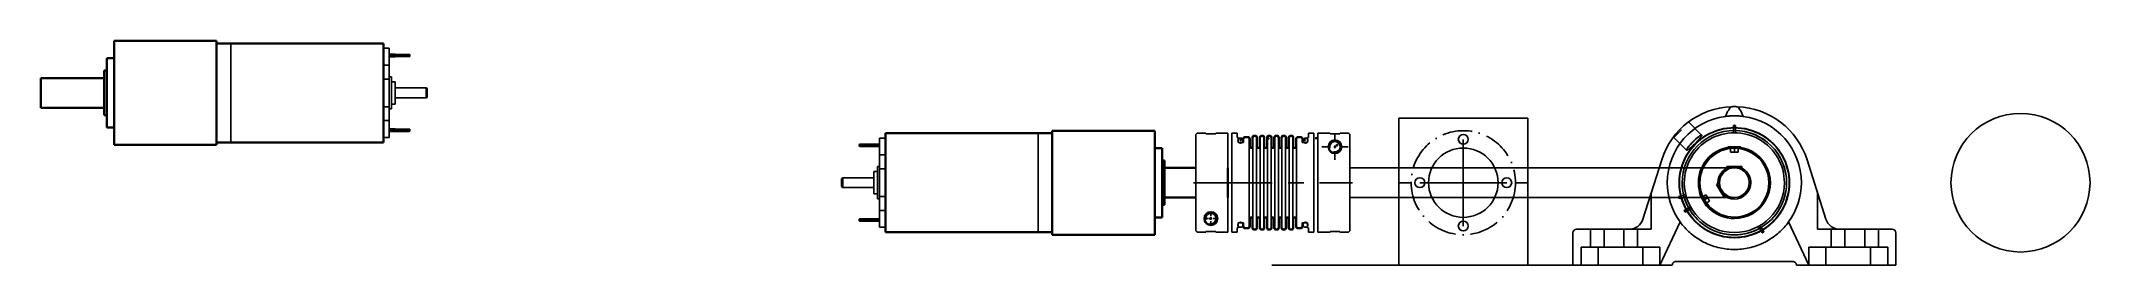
# Model space of a CAD drawing. Header units: millimetres. Extents: x -29 to 3384, y -388 to 1226.
# Drawn here: x 1217 to 2042, y -27 to 63 of the extents above; entities that cross this region are included whole.
import ezdxf

# ---------------------------------------------------------------- set-up
doc = ezdxf.new("R2010")
doc.units = ezdxf.units.MM
doc.linetypes.add('ACAD_ISO10W100', pattern=[18, 12, -3, 0, -3])
doc.linetypes.add('CENTER', pattern=[50.8, 31.75, -6.35, 6.35, -6.35])
for name, color, linetype in [('DEFAULT_1', 7, 'CENTER'), ('HIDDEN', 7, 'Continuous'), ('THICK', 7, 'Continuous')]:
    doc.layers.add(name, color=color, linetype=linetype)
doc.layers.add('Kontury', color=7, linetype='Continuous', lineweight=35)

# ---------------------------------------------------------------- blocks, each defined once
blk = doc.blocks.new('*U2')
at = {"color": 2, "linetype": 'Continuous', "extrusion": (0, 0, -1)}
for points in [[(-116.9, 246.2), (-117.8, 246), (-116.5, 245.8)], [(-117.4, 246.5), (-119.6, 246.2), (-116.9, 246.2)], [(-116.9, 246.2), (-118.2, 246.1), (-117.8, 246)], [(-119.6, 246.2), (-118.2, 246.1), (-116.9, 246.2)], [(-117.9, 246.7), (-119.1, 246.5), (-117.4, 246.5)], [(-119.1, 246.5), (-119.6, 246.2), (-117.4, 246.5)], [(-119.1, 246.5), (-117.9, 246.7), (-118.5, 246.7)], [(-119.6, 246.2), (-118.7, 246), (-118.2, 246.1)], [(-119.6, 246.2), (-120, 245.8), (-118.7, 246)], [(-118.7, 246), (-120, 245.8), (-119.1, 245.8)], [(-119.1, 245.8), (-120, 245.8), (-119.4, 245.5)], [(-120, 245.8), (-120.2, 245.2), (-119.4, 245.5)], [(-119.4, 245.5), (-120.2, 245.2), (-119.6, 245.1)], [(-120.2, 245.2), (-120.3, 244.6), (-119.6, 245.1)], [(-119.6, 245.1), (-120.3, 244.6), (-119.7, 244.6)], [(-119.7, 244.6), (-120.3, 237.8), (-119.7, 237.8)], [(-120.3, 244.6), (-120.3, 237.8), (-119.7, 244.6)], [(-120.3, 237.8), (-119.7, 237.3), (-119.7, 237.8)]]:
    blk.add_solid(points, dxfattribs=at)
blk = doc.blocks.new('*U3')
at = {"color": 2, "linetype": 'Continuous', "extrusion": (0, 0, -1)}
for points in [[(-122.7, 246.2), (-123.6, 246), (-122.3, 245.8)], [(-123.2, 246.5), (-125.4, 246.2), (-122.7, 246.2)], [(-122.7, 246.2), (-124.1, 246.1), (-123.6, 246)], [(-125.4, 246.2), (-124.1, 246.1), (-122.7, 246.2)], [(-123.8, 246.7), (-124.9, 246.5), (-123.2, 246.5)], [(-124.9, 246.5), (-125.4, 246.2), (-123.2, 246.5)], [(-124.9, 246.5), (-123.8, 246.7), (-124.4, 246.7)], [(-125.4, 246.2), (-124.5, 246), (-124.1, 246.1)], [(-125.4, 246.2), (-125.8, 245.8), (-124.5, 246)], [(-124.5, 246), (-125.8, 245.8), (-124.9, 245.8)], [(-124.9, 245.8), (-125.8, 245.8), (-125.2, 245.5)], [(-125.8, 245.8), (-126, 245.2), (-125.2, 245.5)], [(-125.2, 245.5), (-126, 245.2), (-125.5, 245.1)], [(-126, 245.2), (-126.1, 244.6), (-125.5, 245.1)], [(-125.5, 245.1), (-126.1, 244.6), (-125.5, 244.6)], [(-125.5, 244.6), (-126.1, 237.8), (-125.5, 237.8)], [(-126.1, 244.6), (-126.1, 237.8), (-125.5, 244.6)], [(-126.1, 237.8), (-125.6, 237.3), (-125.5, 237.8)]]:
    blk.add_solid(points, dxfattribs=at)
blk = doc.blocks.new('*U4')
at = {"color": 2, "linetype": 'Continuous', "extrusion": (0, 0, -1)}
for points in [[(-128.6, 246.2), (-129.5, 246), (-128.2, 245.8)], [(-129.1, 246.5), (-131.3, 246.2), (-128.6, 246.2)], [(-128.6, 246.2), (-129.9, 246.1), (-129.5, 246)], [(-131.3, 246.2), (-129.9, 246.1), (-128.6, 246.2)], [(-129.6, 246.7), (-130.8, 246.5), (-129.1, 246.5)], [(-130.8, 246.5), (-131.3, 246.2), (-129.1, 246.5)], [(-130.8, 246.5), (-129.6, 246.7), (-130.2, 246.7)], [(-131.3, 246.2), (-130.4, 246), (-129.9, 246.1)], [(-131.3, 246.2), (-131.6, 245.8), (-130.4, 246)], [(-130.4, 246), (-131.6, 245.8), (-130.8, 245.8)], [(-130.8, 245.8), (-131.6, 245.8), (-131.1, 245.5)], [(-131.6, 245.8), (-131.9, 245.2), (-131.1, 245.5)], [(-131.1, 245.5), (-131.9, 245.2), (-131.3, 245.1)], [(-131.9, 245.2), (-132, 244.6), (-131.3, 245.1)], [(-131.3, 245.1), (-132, 244.6), (-131.4, 244.6)], [(-131.4, 244.6), (-132, 237.8), (-131.4, 237.8)], [(-132, 244.6), (-132, 237.8), (-131.4, 244.6)], [(-132, 237.8), (-131.4, 237.3), (-131.4, 237.8)]]:
    blk.add_solid(points, dxfattribs=at)
blk = doc.blocks.new('*U5')
at = {"color": 2, "linetype": 'Continuous', "extrusion": (0, 0, -1)}
for points in [[(-134.4, 246.2), (-135.3, 246), (-134, 245.8)], [(-134.9, 246.5), (-137.1, 246.2), (-134.4, 246.2)], [(-134.4, 246.2), (-135.8, 246.1), (-135.3, 246)], [(-137.1, 246.2), (-135.8, 246.1), (-134.4, 246.2)], [(-135.5, 246.7), (-136.6, 246.5), (-134.9, 246.5)], [(-136.6, 246.5), (-137.1, 246.2), (-134.9, 246.5)], [(-136.6, 246.5), (-135.5, 246.7), (-136, 246.7)], [(-137.1, 246.2), (-136.2, 246), (-135.8, 246.1)], [(-137.1, 246.2), (-137.5, 245.8), (-136.2, 246)], [(-136.2, 246), (-137.5, 245.8), (-136.6, 245.8)], [(-136.6, 245.8), (-137.5, 245.8), (-136.9, 245.5)], [(-137.5, 245.8), (-137.7, 245.2), (-136.9, 245.5)], [(-136.9, 245.5), (-137.7, 245.2), (-137.1, 245.1)], [(-137.7, 245.2), (-137.8, 244.6), (-137.1, 245.1)], [(-137.1, 245.1), (-137.8, 244.6), (-137.2, 244.6)], [(-137.2, 244.6), (-137.8, 237.8), (-137.2, 237.8)], [(-137.8, 244.6), (-137.8, 237.8), (-137.2, 244.6)], [(-137.8, 237.8), (-137.3, 237.3), (-137.2, 237.8)]]:
    blk.add_solid(points, dxfattribs=at)
blk = doc.blocks.new('*U6')
at = {"color": 2, "linetype": 'Continuous', "extrusion": (0, 0, -1)}
for points in [[(-140.3, 246.2), (-141.1, 246), (-139.9, 245.8)], [(-140.7, 246.5), (-143, 246.2), (-140.3, 246.2)], [(-140.3, 246.2), (-141.6, 246.1), (-141.1, 246)], [(-143, 246.2), (-141.6, 246.1), (-140.3, 246.2)], [(-141.3, 246.7), (-142.5, 246.5), (-140.7, 246.5)], [(-142.5, 246.5), (-143, 246.2), (-140.7, 246.5)], [(-142.5, 246.5), (-141.3, 246.7), (-141.9, 246.7)], [(-143, 246.2), (-142.1, 246), (-141.6, 246.1)], [(-143, 246.2), (-143.3, 245.8), (-142.1, 246)], [(-142.1, 246), (-143.3, 245.8), (-142.5, 245.8)], [(-142.5, 245.8), (-143.3, 245.8), (-142.8, 245.5)], [(-143.3, 245.8), (-143.6, 245.2), (-142.8, 245.5)], [(-142.8, 245.5), (-143.6, 245.2), (-143, 245.1)], [(-143.6, 245.2), (-143.7, 244.6), (-143, 245.1)], [(-143, 245.1), (-143.7, 244.6), (-143.1, 244.6)], [(-143.1, 244.6), (-143.7, 237.8), (-143.1, 237.8)], [(-143.7, 244.6), (-143.7, 237.8), (-143.1, 244.6)], [(-143.7, 237.8), (-143.1, 237.3), (-143.1, 237.8)]]:
    blk.add_solid(points, dxfattribs=at)
blk = doc.blocks.new('*U7')
at = {"color": 2, "linetype": 'Continuous', "extrusion": (0, 0, -1)}
for points in [[(-146.1, 246.2), (-147, 246), (-145.7, 245.8)], [(-146.6, 246.5), (-148.8, 246.2), (-146.1, 246.2)], [(-146.1, 246.2), (-147.4, 246.1), (-147, 246)], [(-148.8, 246.2), (-147.4, 246.1), (-146.1, 246.2)], [(-147.2, 246.7), (-148.3, 246.5), (-146.6, 246.5)], [(-148.3, 246.5), (-148.8, 246.2), (-146.6, 246.5)], [(-148.3, 246.5), (-147.2, 246.7), (-147.7, 246.7)], [(-148.8, 246.2), (-147.9, 246), (-147.4, 246.1)], [(-148.8, 246.2), (-149.2, 245.8), (-147.9, 246)], [(-147.9, 246), (-149.2, 245.8), (-148.3, 245.8)], [(-148.3, 245.8), (-149.2, 245.8), (-148.6, 245.5)], [(-149.2, 245.8), (-149.4, 245.2), (-148.6, 245.5)], [(-148.6, 245.5), (-149.4, 245.2), (-148.8, 245.1)], [(-149.4, 245.2), (-149.5, 244.6), (-148.8, 245.1)], [(-148.8, 245.1), (-149.5, 244.6), (-148.9, 244.6)], [(-148.9, 244.6), (-149.5, 237.8), (-148.9, 237.8)], [(-149.5, 244.6), (-149.5, 237.8), (-148.9, 244.6)], [(-149.5, 237.8), (-149, 237.3), (-148.9, 237.8)]]:
    blk.add_solid(points, dxfattribs=at)
blk = doc.blocks.new('*U8')
at = {"color": 2, "linetype": 'Continuous', "extrusion": (0, 0, -1)}
for points in [[(-115.7, 237), (-116.5, 236.9), (-115.4, 236.9)], [(-116, 237.2), (-116.5, 236.9), (-115.7, 237)], [(-116.1, 237.5), (-116.7, 237.3), (-116, 237.2)], [(-116.7, 237.3), (-116.5, 236.9), (-116, 237.2)], [(-116.2, 237.8), (-116.7, 237.3), (-116.1, 237.5)], [(-116.5, 245.8), (-117, 245.5), (-116.2, 245.2)], [(-117, 245.5), (-116.8, 245.1), (-116.2, 245.2)], [(-116.2, 245.2), (-116.8, 245.1), (-116.2, 244.6)], [(-116.8, 245.1), (-116.8, 244.6), (-116.2, 244.6)], [(-116.2, 244.6), (-116.8, 237.8), (-116.2, 237.8)], [(-116.8, 244.6), (-116.8, 237.8), (-116.2, 244.6)], [(-116.8, 237.8), (-116.7, 237.3), (-116.2, 237.8)], [(-117.8, 246), (-117.4, 245.8), (-116.5, 245.8)], [(-117.4, 245.8), (-117, 245.5), (-116.5, 245.8)]]:
    blk.add_solid(points, dxfattribs=at)
blk = doc.blocks.new('*U9')
at = {"color": 2, "linetype": 'Continuous', "extrusion": (0, 0, -1)}
for points in [[(-121.6, 237), (-122.3, 236.9), (-121.3, 236.9)], [(-121.8, 237.2), (-122.3, 236.9), (-121.6, 237)], [(-121.9, 237.5), (-122.5, 237.3), (-121.8, 237.2)], [(-122.5, 237.3), (-122.3, 236.9), (-121.8, 237.2)], [(-122, 237.8), (-122.5, 237.3), (-121.9, 237.5)], [(-122.1, 245.2), (-122.7, 245.1), (-122, 244.6)], [(-122.7, 245.1), (-122.6, 244.6), (-122, 244.6)], [(-122, 244.6), (-122.6, 237.8), (-122, 237.8)], [(-122.6, 244.6), (-122.6, 237.8), (-122, 244.6)], [(-122.6, 237.8), (-122.5, 237.3), (-122, 237.8)], [(-122.3, 245.8), (-122.9, 245.5), (-122.1, 245.2)], [(-122.9, 245.5), (-122.7, 245.1), (-122.1, 245.2)], [(-123.6, 246), (-123.2, 245.8), (-122.3, 245.8)], [(-123.2, 245.8), (-122.9, 245.5), (-122.3, 245.8)]]:
    blk.add_solid(points, dxfattribs=at)
blk = doc.blocks.new('*U10')
at = {"color": 2, "linetype": 'Continuous', "extrusion": (0, 0, -1)}
for points in [[(-127.4, 237), (-128.2, 236.9), (-127.1, 236.9)], [(-127.6, 237.2), (-128.2, 236.9), (-127.4, 237)], [(-127.8, 237.5), (-128.4, 237.3), (-127.6, 237.2)], [(-128.4, 237.3), (-128.2, 236.9), (-127.6, 237.2)], [(-127.9, 245.2), (-128.5, 245.1), (-127.8, 244.6)], [(-128.5, 245.1), (-128.4, 244.6), (-127.8, 244.6)], [(-127.8, 244.6), (-128.4, 237.8), (-127.8, 237.8)], [(-128.4, 244.6), (-128.4, 237.8), (-127.8, 244.6)], [(-127.8, 237.8), (-128.4, 237.3), (-127.8, 237.5)], [(-128.4, 237.8), (-128.4, 237.3), (-127.8, 237.8)], [(-128.2, 245.8), (-128.7, 245.5), (-127.9, 245.2)], [(-128.7, 245.5), (-128.5, 245.1), (-127.9, 245.2)], [(-129.5, 246), (-129, 245.8), (-128.2, 245.8)], [(-129, 245.8), (-128.7, 245.5), (-128.2, 245.8)]]:
    blk.add_solid(points, dxfattribs=at)
blk = doc.blocks.new('*U11')
at = {"color": 2, "linetype": 'Continuous', "extrusion": (0, 0, -1)}
for points in [[(-133.3, 237), (-134, 236.9), (-133, 236.9)], [(-133.5, 237.2), (-134, 236.9), (-133.3, 237)], [(-133.6, 237.5), (-134.2, 237.3), (-133.5, 237.2)], [(-134.2, 237.3), (-134, 236.9), (-133.5, 237.2)], [(-133.7, 237.8), (-134.2, 237.3), (-133.6, 237.5)], [(-133.8, 245.2), (-134.4, 245.1), (-133.7, 244.6)], [(-134.4, 245.1), (-134.3, 244.6), (-133.7, 244.6)], [(-133.7, 244.6), (-134.3, 237.8), (-133.7, 237.8)], [(-134.3, 244.6), (-134.3, 237.8), (-133.7, 244.6)], [(-134.3, 237.8), (-134.2, 237.3), (-133.7, 237.8)], [(-134, 245.8), (-134.6, 245.5), (-133.8, 245.2)], [(-134.6, 245.5), (-134.4, 245.1), (-133.8, 245.2)], [(-135.3, 246), (-134.9, 245.8), (-134, 245.8)], [(-134.9, 245.8), (-134.6, 245.5), (-134, 245.8)]]:
    blk.add_solid(points, dxfattribs=at)
blk = doc.blocks.new('*U12')
at = {"color": 2, "linetype": 'Continuous', "extrusion": (0, 0, -1)}
for points in [[(-139.1, 237), (-139.9, 236.9), (-138.8, 236.9)], [(-139.3, 237.2), (-139.9, 236.9), (-139.1, 237)], [(-139.5, 237.5), (-140.1, 237.3), (-139.3, 237.2)], [(-140.1, 237.3), (-139.9, 236.9), (-139.3, 237.2)], [(-139.6, 245.2), (-140.2, 245.1), (-139.5, 244.6)], [(-140.2, 245.1), (-140.1, 244.6), (-139.5, 244.6)], [(-139.5, 244.6), (-140.1, 237.8), (-139.5, 237.8)], [(-140.1, 244.6), (-140.1, 237.8), (-139.5, 244.6)], [(-139.5, 237.8), (-140.1, 237.3), (-139.5, 237.5)], [(-140.1, 237.8), (-140.1, 237.3), (-139.5, 237.8)], [(-139.9, 245.8), (-140.4, 245.5), (-139.6, 245.2)], [(-140.4, 245.5), (-140.2, 245.1), (-139.6, 245.2)], [(-141.1, 246), (-140.7, 245.8), (-139.9, 245.8)], [(-140.7, 245.8), (-140.4, 245.5), (-139.9, 245.8)]]:
    blk.add_solid(points, dxfattribs=at)
blk = doc.blocks.new('*U13')
at = {"color": 2, "linetype": 'Continuous', "extrusion": (0, 0, -1)}
for points in [[(-145, 237), (-145.7, 236.9), (-144.7, 236.9)], [(-145.2, 237.2), (-145.7, 236.9), (-145, 237)], [(-145.3, 237.5), (-145.9, 237.3), (-145.2, 237.2)], [(-145.9, 237.3), (-145.7, 236.9), (-145.2, 237.2)], [(-145.4, 237.8), (-145.9, 237.3), (-145.3, 237.5)], [(-145.5, 245.2), (-146.1, 245.1), (-145.4, 244.6)], [(-146.1, 245.1), (-146, 244.6), (-145.4, 244.6)], [(-145.4, 244.6), (-146, 237.8), (-145.4, 237.8)], [(-146, 244.6), (-146, 237.8), (-145.4, 244.6)], [(-146, 237.8), (-145.9, 237.3), (-145.4, 237.8)], [(-145.7, 245.8), (-146.3, 245.5), (-145.5, 245.2)], [(-146.3, 245.5), (-146.1, 245.1), (-145.5, 245.2)], [(-147, 246), (-146.6, 245.8), (-145.7, 245.8)], [(-146.6, 245.8), (-146.3, 245.5), (-145.7, 245.8)]]:
    blk.add_solid(points, dxfattribs=at)
blk = doc.blocks.new('*U14')
at = {"color": 2, "linetype": 'Continuous', "extrusion": (0, 0, -1)}
for points in [[(-109.2, 245.1), (-110.1, 245), (-108.9, 244.7)], [(-109.5, 245.4), (-113.9, 245.1), (-109.2, 245.1)], [(-109.2, 245.1), (-110.4, 245), (-110.1, 245)], [(-113.9, 245.1), (-110.4, 245), (-109.2, 245.1)], [(-110, 245.5), (-113.5, 245.4), (-109.5, 245.4)], [(-113.5, 245.4), (-113.9, 245.1), (-109.5, 245.4)], [(-110.4, 245.6), (-113.1, 245.5), (-110, 245.5)], [(-113.1, 245.5), (-113.5, 245.4), (-110, 245.5)], [(-113.1, 245.5), (-110.4, 245.6), (-112.6, 245.6)], [(-113.9, 245.1), (-112.6, 245), (-110.4, 245)], [(-113.9, 245.1), (-113, 245), (-112.6, 245)], [(-113.9, 245.1), (-114.2, 244.7), (-113, 245)], [(-113, 245), (-114.2, 244.7), (-113.3, 244.8)], [(-113.3, 244.8), (-114.2, 244.7), (-113.6, 244.5)], [(-114.2, 244.7), (-114.4, 244.3), (-113.6, 244.5)], [(-113.6, 244.5), (-114.4, 244.3), (-113.8, 244.2)], [(-114.4, 244.3), (-114.4, 243.8), (-113.8, 244.2)], [(-113.8, 244.2), (-114.4, 243.8), (-113.8, 243.8)], [(-113.8, 243.8), (-114.4, 237.8), (-113.8, 237.8)], [(-114.4, 243.8), (-114.4, 237.8), (-113.8, 243.8)], [(-114.4, 237.8), (-113.9, 237.3), (-113.8, 237.8)]]:
    blk.add_solid(points, dxfattribs=at)
blk = doc.blocks.new('*U15')
at = {"color": 2, "linetype": 'Continuous', "extrusion": (0, 0, -1)}
for points in [[(-151.8, 245.1), (-152.7, 245), (-151.5, 244.7)], [(-152.1, 245.4), (-156.5, 245.1), (-151.8, 245.1)], [(-151.8, 245.1), (-153, 245), (-152.7, 245)], [(-156.5, 245.1), (-153, 245), (-151.8, 245.1)], [(-152.6, 245.5), (-156.1, 245.4), (-152.1, 245.4)], [(-156.1, 245.4), (-156.5, 245.1), (-152.1, 245.4)], [(-153, 245.6), (-155.7, 245.5), (-152.6, 245.5)], [(-155.7, 245.5), (-156.1, 245.4), (-152.6, 245.5)], [(-155.7, 245.5), (-153, 245.6), (-155.2, 245.6)], [(-156.5, 245.1), (-155.2, 245), (-153, 245)], [(-156.5, 245.1), (-155.6, 245), (-155.2, 245)], [(-156.5, 245.1), (-156.8, 244.7), (-155.6, 245)], [(-155.6, 245), (-156.8, 244.7), (-155.9, 244.8)], [(-155.9, 244.8), (-156.8, 244.7), (-156.2, 244.5)], [(-156.8, 244.7), (-157, 244.3), (-156.2, 244.5)], [(-156.2, 244.5), (-157, 244.3), (-156.4, 244.2)], [(-157, 244.3), (-157, 243.8), (-156.4, 244.2)], [(-156.4, 244.2), (-157, 243.8), (-156.4, 243.8)], [(-156.4, 243.8), (-157, 241.5), (-156.4, 241.5)], [(-157, 243.8), (-157, 241.5), (-156.4, 243.8)]]:
    blk.add_solid(points, dxfattribs=at)
blk = doc.blocks.new('*U16')
at = {"color": 2, "linetype": 'Continuous', "extrusion": (0, 0, -1)}
for points in [[(-108.7, 244.3), (-109.3, 244.2), (-108.6, 243.8)], [(-109.3, 244.2), (-109.2, 243.8), (-108.6, 243.8)], [(-108.6, 243.8), (-109.2, 241.5), (-108.6, 241.5)], [(-109.2, 243.8), (-109.2, 241.5), (-108.6, 243.8)], [(-108.9, 244.7), (-109.5, 244.5), (-108.7, 244.3)], [(-109.5, 244.5), (-109.3, 244.2), (-108.7, 244.3)], [(-110.1, 245), (-109.7, 244.8), (-108.9, 244.7)], [(-109.7, 244.8), (-109.5, 244.5), (-108.9, 244.7)]]:
    blk.add_solid(points, dxfattribs=at)
blk = doc.blocks.new('*U17')
at = {"color": 2, "linetype": 'Continuous', "extrusion": (0, 0, -1)}
for points in [[(-150.8, 237), (-151.6, 236.9), (-150.5, 236.9)], [(-151, 237.2), (-151.6, 236.9), (-150.8, 237)], [(-151.2, 237.5), (-151.8, 237.3), (-151, 237.2)], [(-151.8, 237.3), (-151.6, 236.9), (-151, 237.2)], [(-151.3, 244.3), (-151.9, 244.2), (-151.2, 243.8)], [(-151.9, 244.2), (-151.8, 243.8), (-151.2, 243.8)], [(-151.2, 243.8), (-151.8, 237.8), (-151.2, 237.8)], [(-151.8, 243.8), (-151.8, 237.8), (-151.2, 243.8)], [(-151.2, 237.8), (-151.8, 237.3), (-151.2, 237.5)], [(-151.8, 237.8), (-151.8, 237.3), (-151.2, 237.8)], [(-151.5, 244.7), (-152.1, 244.5), (-151.3, 244.3)], [(-152.1, 244.5), (-151.9, 244.2), (-151.3, 244.3)], [(-152.7, 245), (-152.3, 244.8), (-151.5, 244.7)], [(-152.3, 244.8), (-152.1, 244.5), (-151.5, 244.7)]]:
    blk.add_solid(points, dxfattribs=at)
blk = doc.blocks.new('*U18')
at = {"color": 2, "linetype": 'Continuous', "extrusion": (0, 0, -1)}
for points in [[(-114.4, 237.8), (-114.5, 237.5), (-113.9, 237.3)], [(-114.5, 237.5), (-114.6, 237.2), (-113.9, 237.3)], [(-113.9, 237.3), (-114.6, 237.2), (-114.1, 236.9)]]:
    blk.add_solid(points, dxfattribs=at)
blk = doc.blocks.new('*U19')
at = {"color": 2, "linetype": 'Continuous', "extrusion": (0, 0, -1)}
for points in [[(-120.3, 237.8), (-120.3, 237.5), (-119.7, 237.3)], [(-120.3, 237.5), (-120.5, 237.2), (-119.7, 237.3)], [(-119.7, 237.3), (-120.5, 237.2), (-120, 236.9)]]:
    blk.add_solid(points, dxfattribs=at)
blk = doc.blocks.new('*U20')
at = {"color": 2, "linetype": 'Continuous', "extrusion": (0, 0, -1)}
for points in [[(-126.1, 237.8), (-126.2, 237.5), (-125.6, 237.3)], [(-126.2, 237.5), (-126.3, 237.2), (-125.6, 237.3)], [(-125.6, 237.3), (-126.3, 237.2), (-125.8, 236.9)]]:
    blk.add_solid(points, dxfattribs=at)
blk = doc.blocks.new('*U21')
at = {"color": 2, "linetype": 'Continuous', "extrusion": (0, 0, -1)}
for points in [[(-132, 237.8), (-132, 237.5), (-131.4, 237.3)], [(-132, 237.5), (-132.2, 237.2), (-131.4, 237.3)], [(-131.4, 237.3), (-132.2, 237.2), (-131.6, 236.9)]]:
    blk.add_solid(points, dxfattribs=at)
blk = doc.blocks.new('*U22')
at = {"color": 2, "linetype": 'Continuous', "extrusion": (0, 0, -1)}
for points in [[(-137.8, 237.8), (-137.9, 237.5), (-137.3, 237.3)], [(-137.9, 237.5), (-138, 237.2), (-137.3, 237.3)], [(-137.3, 237.3), (-138, 237.2), (-137.5, 236.9)]]:
    blk.add_solid(points, dxfattribs=at)
blk = doc.blocks.new('*U23')
at = {"color": 2, "linetype": 'Continuous', "extrusion": (0, 0, -1)}
for points in [[(-143.7, 237.8), (-143.7, 237.5), (-143.1, 237.3)], [(-143.7, 237.5), (-143.9, 237.2), (-143.1, 237.3)], [(-143.1, 237.3), (-143.9, 237.2), (-143.3, 236.9)]]:
    blk.add_solid(points, dxfattribs=at)
blk = doc.blocks.new('*U24')
at = {"color": 2, "linetype": 'Continuous', "extrusion": (0, 0, -1)}
for points in [[(-149.5, 237.8), (-149.6, 237.5), (-149, 237.3)], [(-149.6, 237.5), (-149.7, 237.2), (-149, 237.3)], [(-149, 237.3), (-149.7, 237.2), (-149.2, 236.9)]]:
    blk.add_solid(points, dxfattribs=at)
blk = doc.blocks.new('*U25')
at = {"color": 2, "linetype": 'Continuous', "extrusion": (0, 0, -1)}
for points in [[(-114.6, 237.2), (-114.9, 237), (-114.1, 236.9)], [(-114.9, 237), (-115.1, 236.9), (-114.1, 236.9)], [(-114.1, 236.9), (-116.2, 236.6), (-114.4, 236.6)], [(-116.5, 236.9), (-116.2, 236.6), (-114.1, 236.9)], [(-115.4, 236.9), (-116.5, 236.9), (-114.1, 236.9)], [(-114.1, 236.9), (-115.1, 236.9), (-115.4, 236.9)], [(-114.4, 236.6), (-115.7, 236.4), (-114.8, 236.4)], [(-116.2, 236.6), (-115.7, 236.4), (-114.4, 236.6)], [(-115.7, 236.4), (-115.3, 236.3), (-114.8, 236.4)]]:
    blk.add_solid(points, dxfattribs=at)
blk = doc.blocks.new('*U26')
at = {"color": 2, "linetype": 'Continuous', "extrusion": (0, 0, -1)}
for points in [[(-120.5, 237.2), (-120.7, 237), (-120, 236.9)], [(-120.7, 237), (-121, 236.9), (-120, 236.9)], [(-120, 236.9), (-122, 236.6), (-120.3, 236.6)], [(-122.3, 236.9), (-122, 236.6), (-120, 236.9)], [(-121.3, 236.9), (-122.3, 236.9), (-120, 236.9)], [(-120, 236.9), (-121, 236.9), (-121.3, 236.9)], [(-120.3, 236.6), (-121.6, 236.4), (-120.7, 236.4)], [(-122, 236.6), (-121.6, 236.4), (-120.3, 236.6)], [(-121.6, 236.4), (-121.1, 236.3), (-120.7, 236.4)]]:
    blk.add_solid(points, dxfattribs=at)
blk = doc.blocks.new('*U27')
at = {"color": 2, "linetype": 'Continuous', "extrusion": (0, 0, -1)}
for points in [[(-126.3, 237.2), (-126.6, 237), (-125.8, 236.9)], [(-126.6, 237), (-126.8, 236.9), (-125.8, 236.9)], [(-125.8, 236.9), (-127.8, 236.6), (-126.1, 236.6)], [(-128.2, 236.9), (-127.8, 236.6), (-125.8, 236.9)], [(-127.1, 236.9), (-128.2, 236.9), (-125.8, 236.9)], [(-125.8, 236.9), (-126.8, 236.9), (-127.1, 236.9)], [(-126.1, 236.6), (-127.4, 236.4), (-126.5, 236.4)], [(-127.8, 236.6), (-127.4, 236.4), (-126.1, 236.6)], [(-127.4, 236.4), (-127, 236.3), (-126.5, 236.4)]]:
    blk.add_solid(points, dxfattribs=at)
blk = doc.blocks.new('*U28')
at = {"color": 2, "linetype": 'Continuous', "extrusion": (0, 0, -1)}
for points in [[(-132.2, 237.2), (-132.4, 237), (-131.6, 236.9)], [(-132.4, 237), (-132.7, 236.9), (-131.6, 236.9)], [(-131.6, 236.9), (-133.7, 236.6), (-132, 236.6)], [(-134, 236.9), (-133.7, 236.6), (-131.6, 236.9)], [(-133, 236.9), (-134, 236.9), (-131.6, 236.9)], [(-131.6, 236.9), (-132.7, 236.9), (-133, 236.9)], [(-132, 236.6), (-133.3, 236.4), (-132.4, 236.4)], [(-133.7, 236.6), (-133.3, 236.4), (-132, 236.6)], [(-133.3, 236.4), (-132.8, 236.3), (-132.4, 236.4)]]:
    blk.add_solid(points, dxfattribs=at)
blk = doc.blocks.new('*U29')
at = {"color": 2, "linetype": 'Continuous', "extrusion": (0, 0, -1)}
for points in [[(-138, 237.2), (-138.2, 237), (-137.5, 236.9)], [(-138.2, 237), (-138.5, 236.9), (-137.5, 236.9)], [(-137.5, 236.9), (-139.5, 236.6), (-137.8, 236.6)], [(-139.9, 236.9), (-139.5, 236.6), (-137.5, 236.9)], [(-138.8, 236.9), (-139.9, 236.9), (-137.5, 236.9)], [(-137.5, 236.9), (-138.5, 236.9), (-138.8, 236.9)], [(-137.8, 236.6), (-139.1, 236.4), (-138.2, 236.4)], [(-139.5, 236.6), (-139.1, 236.4), (-137.8, 236.6)], [(-139.1, 236.4), (-138.7, 236.3), (-138.2, 236.4)]]:
    blk.add_solid(points, dxfattribs=at)
blk = doc.blocks.new('*U30')
at = {"color": 2, "linetype": 'Continuous', "extrusion": (0, 0, -1)}
for points in [[(-143.9, 237.2), (-144.1, 237), (-143.3, 236.9)], [(-144.1, 237), (-144.4, 236.9), (-143.3, 236.9)], [(-143.3, 236.9), (-145.4, 236.6), (-143.7, 236.6)], [(-145.7, 236.9), (-145.4, 236.6), (-143.3, 236.9)], [(-144.7, 236.9), (-145.7, 236.9), (-143.3, 236.9)], [(-143.3, 236.9), (-144.4, 236.9), (-144.7, 236.9)], [(-143.7, 236.6), (-145, 236.4), (-144.1, 236.4)], [(-145.4, 236.6), (-145, 236.4), (-143.7, 236.6)], [(-145, 236.4), (-144.5, 236.3), (-144.1, 236.4)]]:
    blk.add_solid(points, dxfattribs=at)
blk = doc.blocks.new('*U31')
at = {"color": 2, "linetype": 'Continuous', "extrusion": (0, 0, -1)}
for points in [[(-149.7, 237.2), (-149.9, 237), (-149.2, 236.9)], [(-149.9, 237), (-150.2, 236.9), (-149.2, 236.9)], [(-149.2, 236.9), (-151.2, 236.6), (-149.5, 236.6)], [(-151.6, 236.9), (-151.2, 236.6), (-149.2, 236.9)], [(-150.5, 236.9), (-151.6, 236.9), (-149.2, 236.9)], [(-149.2, 236.9), (-150.2, 236.9), (-150.5, 236.9)], [(-149.5, 236.6), (-150.8, 236.4), (-149.9, 236.4)], [(-151.2, 236.6), (-150.8, 236.4), (-149.5, 236.6)], [(-150.8, 236.4), (-150.4, 236.3), (-149.9, 236.4)]]:
    blk.add_solid(points, dxfattribs=at)
blk = doc.blocks.new('*U32')
at = {"color": 2, "linetype": 'Continuous', "extrusion": (0, 0, -1)}
for points in [[(-114.1, 180.1), (-115.1, 180.1), (-113.9, 179.7)], [(-114.4, 180.4), (-116.5, 180.1), (-114.1, 180.1)], [(-116.5, 180.1), (-115.1, 180.1), (-114.1, 180.1)], [(-114.8, 180.6), (-116.2, 180.4), (-114.4, 180.4)], [(-116.2, 180.4), (-116.5, 180.1), (-114.4, 180.4)], [(-115.3, 180.7), (-115.7, 180.6), (-114.8, 180.6)], [(-115.7, 180.6), (-116.2, 180.4), (-114.8, 180.6)], [(-116.5, 180.1), (-115.4, 180.1), (-115.1, 180.1)], [(-115.4, 180.1), (-116.7, 179.7), (-115.7, 180)], [(-116.5, 180.1), (-116.7, 179.7), (-115.4, 180.1)], [(-115.7, 180), (-116.7, 179.7), (-116, 179.8)], [(-116, 179.8), (-116.7, 179.7), (-116.1, 179.5)], [(-116.7, 179.7), (-116.8, 179.2), (-116.1, 179.5)], [(-116.1, 179.5), (-116.8, 179.2), (-116.2, 179.2)], [(-116.2, 179.2), (-116.8, 172.4), (-116.2, 172.4)], [(-116.8, 179.2), (-116.8, 172.4), (-116.2, 179.2)], [(-116.8, 172.4), (-116.2, 171.8), (-116.2, 172.4)]]:
    blk.add_solid(points, dxfattribs=at)
blk = doc.blocks.new('*U33')
at = {"color": 2, "linetype": 'Continuous', "extrusion": (0, 0, -1)}
for points in [[(-120, 180.1), (-121, 180.1), (-119.7, 179.7)], [(-120.3, 180.4), (-122.3, 180.1), (-120, 180.1)], [(-122.3, 180.1), (-121, 180.1), (-120, 180.1)], [(-120.7, 180.6), (-122, 180.4), (-120.3, 180.4)], [(-122, 180.4), (-122.3, 180.1), (-120.3, 180.4)], [(-121.1, 180.7), (-121.6, 180.6), (-120.7, 180.6)], [(-121.6, 180.6), (-122, 180.4), (-120.7, 180.6)], [(-122.3, 180.1), (-121.3, 180.1), (-121, 180.1)], [(-121.3, 180.1), (-122.5, 179.7), (-121.6, 180)], [(-122.3, 180.1), (-122.5, 179.7), (-121.3, 180.1)], [(-121.6, 180), (-122.5, 179.7), (-121.8, 179.8)], [(-121.8, 179.8), (-122.5, 179.7), (-121.9, 179.5)], [(-122.5, 179.7), (-122.6, 179.2), (-121.9, 179.5)], [(-121.9, 179.5), (-122.6, 179.2), (-122, 179.2)], [(-122, 179.2), (-122.6, 172.4), (-122, 172.4)], [(-122.6, 179.2), (-122.6, 172.4), (-122, 179.2)], [(-122.6, 172.4), (-122.1, 171.8), (-122, 172.4)]]:
    blk.add_solid(points, dxfattribs=at)
blk = doc.blocks.new('*U34')
at = {"color": 2, "linetype": 'Continuous', "extrusion": (0, 0, -1)}
for points in [[(-125.8, 180.1), (-126.8, 180.1), (-125.6, 179.7)], [(-126.1, 180.4), (-128.2, 180.1), (-125.8, 180.1)], [(-128.2, 180.1), (-126.8, 180.1), (-125.8, 180.1)], [(-126.5, 180.6), (-127.8, 180.4), (-126.1, 180.4)], [(-127.8, 180.4), (-128.2, 180.1), (-126.1, 180.4)], [(-127, 180.7), (-127.4, 180.6), (-126.5, 180.6)], [(-127.4, 180.6), (-127.8, 180.4), (-126.5, 180.6)], [(-128.2, 180.1), (-127.1, 180.1), (-126.8, 180.1)], [(-127.1, 180.1), (-128.4, 179.7), (-127.4, 180)], [(-128.2, 180.1), (-128.4, 179.7), (-127.1, 180.1)], [(-127.4, 180), (-128.4, 179.7), (-127.6, 179.8)], [(-127.6, 179.8), (-128.4, 179.7), (-127.8, 179.5)], [(-128.4, 179.7), (-128.4, 179.2), (-127.8, 179.5)], [(-127.8, 179.5), (-128.4, 179.2), (-127.8, 179.2)], [(-127.8, 179.2), (-128.4, 172.4), (-127.8, 172.4)], [(-128.4, 179.2), (-128.4, 172.4), (-127.8, 179.2)], [(-128.4, 172.4), (-127.9, 171.8), (-127.8, 172.4)]]:
    blk.add_solid(points, dxfattribs=at)
blk = doc.blocks.new('*U35')
at = {"color": 2, "linetype": 'Continuous', "extrusion": (0, 0, -1)}
for points in [[(-131.6, 180.1), (-132.7, 180.1), (-131.4, 179.7)], [(-132, 180.4), (-134, 180.1), (-131.6, 180.1)], [(-134, 180.1), (-132.7, 180.1), (-131.6, 180.1)], [(-132.4, 180.6), (-133.7, 180.4), (-132, 180.4)], [(-133.7, 180.4), (-134, 180.1), (-132, 180.4)], [(-132.8, 180.7), (-133.3, 180.6), (-132.4, 180.6)], [(-133.3, 180.6), (-133.7, 180.4), (-132.4, 180.6)], [(-134, 180.1), (-133, 180.1), (-132.7, 180.1)], [(-133, 180.1), (-134.2, 179.7), (-133.3, 180)], [(-134, 180.1), (-134.2, 179.7), (-133, 180.1)], [(-133.3, 180), (-134.2, 179.7), (-133.5, 179.8)], [(-133.5, 179.8), (-134.2, 179.7), (-133.6, 179.5)], [(-134.2, 179.7), (-134.3, 179.2), (-133.6, 179.5)], [(-133.6, 179.5), (-134.3, 179.2), (-133.7, 179.2)], [(-133.7, 179.2), (-134.3, 172.4), (-133.7, 172.4)], [(-134.3, 179.2), (-134.3, 172.4), (-133.7, 179.2)], [(-134.3, 172.4), (-133.8, 171.8), (-133.7, 172.4)]]:
    blk.add_solid(points, dxfattribs=at)
blk = doc.blocks.new('*U36')
at = {"color": 2, "linetype": 'Continuous', "extrusion": (0, 0, -1)}
for points in [[(-137.5, 180.1), (-138.5, 180.1), (-137.3, 179.7)], [(-137.8, 180.4), (-139.9, 180.1), (-137.5, 180.1)], [(-139.9, 180.1), (-138.5, 180.1), (-137.5, 180.1)], [(-138.2, 180.6), (-139.5, 180.4), (-137.8, 180.4)], [(-139.5, 180.4), (-139.9, 180.1), (-137.8, 180.4)], [(-138.7, 180.7), (-139.1, 180.6), (-138.2, 180.6)], [(-139.1, 180.6), (-139.5, 180.4), (-138.2, 180.6)], [(-139.9, 180.1), (-138.8, 180.1), (-138.5, 180.1)], [(-138.8, 180.1), (-140.1, 179.7), (-139.1, 180)], [(-139.9, 180.1), (-140.1, 179.7), (-138.8, 180.1)], [(-139.1, 180), (-140.1, 179.7), (-139.3, 179.8)], [(-139.3, 179.8), (-140.1, 179.7), (-139.5, 179.5)], [(-140.1, 179.7), (-140.1, 179.2), (-139.5, 179.5)], [(-139.5, 179.5), (-140.1, 179.2), (-139.5, 179.2)], [(-139.5, 179.2), (-140.1, 172.4), (-139.5, 172.4)], [(-140.1, 179.2), (-140.1, 172.4), (-139.5, 179.2)], [(-140.1, 172.4), (-139.6, 171.8), (-139.5, 172.4)]]:
    blk.add_solid(points, dxfattribs=at)
blk = doc.blocks.new('*U37')
at = {"color": 2, "linetype": 'Continuous', "extrusion": (0, 0, -1)}
for points in [[(-143.3, 180.1), (-144.4, 180.1), (-143.1, 179.7)], [(-143.7, 180.4), (-145.7, 180.1), (-143.3, 180.1)], [(-145.7, 180.1), (-144.4, 180.1), (-143.3, 180.1)], [(-144.1, 180.6), (-145.4, 180.4), (-143.7, 180.4)], [(-145.4, 180.4), (-145.7, 180.1), (-143.7, 180.4)], [(-144.5, 180.7), (-145, 180.6), (-144.1, 180.6)], [(-145, 180.6), (-145.4, 180.4), (-144.1, 180.6)], [(-145.7, 180.1), (-144.7, 180.1), (-144.4, 180.1)], [(-144.7, 180.1), (-145.9, 179.7), (-145, 180)], [(-145.7, 180.1), (-145.9, 179.7), (-144.7, 180.1)], [(-145, 180), (-145.9, 179.7), (-145.2, 179.8)], [(-145.2, 179.8), (-145.9, 179.7), (-145.3, 179.5)], [(-145.9, 179.7), (-146, 179.2), (-145.3, 179.5)], [(-145.3, 179.5), (-146, 179.2), (-145.4, 179.2)], [(-145.4, 179.2), (-146, 172.4), (-145.4, 172.4)], [(-146, 179.2), (-146, 172.4), (-145.4, 179.2)], [(-146, 172.4), (-145.5, 171.8), (-145.4, 172.4)]]:
    blk.add_solid(points, dxfattribs=at)
blk = doc.blocks.new('*U38')
at = {"color": 2, "linetype": 'Continuous', "extrusion": (0, 0, -1)}
for points in [[(-149.2, 180.1), (-150.2, 180.1), (-149, 179.7)], [(-149.5, 180.4), (-151.6, 180.1), (-149.2, 180.1)], [(-151.6, 180.1), (-150.2, 180.1), (-149.2, 180.1)], [(-149.9, 180.6), (-151.2, 180.4), (-149.5, 180.4)], [(-151.2, 180.4), (-151.6, 180.1), (-149.5, 180.4)], [(-150.4, 180.7), (-150.8, 180.6), (-149.9, 180.6)], [(-150.8, 180.6), (-151.2, 180.4), (-149.9, 180.6)], [(-151.6, 180.1), (-150.5, 180.1), (-150.2, 180.1)], [(-150.5, 180.1), (-151.8, 179.7), (-150.8, 180)], [(-151.6, 180.1), (-151.8, 179.7), (-150.5, 180.1)], [(-150.8, 180), (-151.8, 179.7), (-151, 179.8)], [(-151, 179.8), (-151.8, 179.7), (-151.2, 179.5)], [(-151.8, 179.7), (-151.8, 179.2), (-151.2, 179.5)], [(-151.2, 179.5), (-151.8, 179.2), (-151.2, 179.2)], [(-151.2, 179.2), (-151.8, 173.2), (-151.2, 173.2)], [(-151.8, 179.2), (-151.8, 173.2), (-151.2, 179.2)], [(-151.8, 173.2), (-151.3, 172.7), (-151.2, 173.2)]]:
    blk.add_solid(points, dxfattribs=at)
blk = doc.blocks.new('*U39')
at = {"color": 2, "linetype": 'Continuous', "extrusion": (0, 0, -1)}
for points in [[(-113.3, 172.2), (-113.9, 171.9), (-113, 172.1)], [(-113.6, 172.5), (-114.2, 172.3), (-113.3, 172.2)], [(-114.2, 172.3), (-113.9, 171.9), (-113.3, 172.2)], [(-113.8, 172.8), (-114.4, 172.7), (-113.6, 172.5)], [(-114.4, 172.7), (-114.2, 172.3), (-113.6, 172.5)], [(-113.9, 179.7), (-114.5, 179.5), (-113.8, 179.2)], [(-114.5, 179.5), (-114.4, 179.2), (-113.8, 179.2)], [(-113.8, 179.2), (-114.4, 173.2), (-113.8, 173.2)], [(-114.4, 179.2), (-114.4, 173.2), (-113.8, 179.2)], [(-113.8, 173.2), (-114.4, 172.7), (-113.8, 172.8)], [(-114.4, 173.2), (-114.4, 172.7), (-113.8, 173.2)], [(-115.1, 180.1), (-114.9, 180), (-113.9, 179.7)], [(-114.9, 180), (-114.6, 179.8), (-113.9, 179.7)], [(-114.6, 179.8), (-114.5, 179.5), (-113.9, 179.7)]]:
    blk.add_solid(points, dxfattribs=at)
blk = doc.blocks.new('*U40')
at = {"color": 2, "linetype": 'Continuous', "extrusion": (0, 0, -1)}
for points in [[(-119.1, 171.2), (-119.6, 170.8), (-118.7, 171)], [(-119.4, 171.5), (-120, 171.3), (-119.1, 171.2)], [(-120, 171.3), (-119.6, 170.8), (-119.1, 171.2)], [(-119.6, 171.9), (-120.2, 171.8), (-119.4, 171.5)], [(-120.2, 171.8), (-120, 171.3), (-119.4, 171.5)], [(-119.7, 172.4), (-120.2, 171.8), (-119.6, 171.9)], [(-121, 180.1), (-120.7, 180), (-119.7, 179.7)], [(-120.7, 180), (-120.5, 179.8), (-119.7, 179.7)], [(-120.5, 179.8), (-120.3, 179.5), (-119.7, 179.7)], [(-119.7, 179.7), (-120.3, 179.5), (-119.7, 179.2)], [(-120.3, 179.5), (-120.3, 179.2), (-119.7, 179.2)], [(-119.7, 179.2), (-120.3, 172.4), (-119.7, 172.4)], [(-120.3, 179.2), (-120.3, 172.4), (-119.7, 179.2)], [(-120.3, 172.4), (-120.2, 171.8), (-119.7, 172.4)]]:
    blk.add_solid(points, dxfattribs=at)
blk = doc.blocks.new('*U41')
at = {"color": 2, "linetype": 'Continuous', "extrusion": (0, 0, -1)}
for points in [[(-124.9, 171.2), (-125.4, 170.8), (-124.5, 171)], [(-125.2, 171.5), (-125.8, 171.3), (-124.9, 171.2)], [(-125.8, 171.3), (-125.4, 170.8), (-124.9, 171.2)], [(-125.5, 171.9), (-126, 171.8), (-125.2, 171.5)], [(-126, 171.8), (-125.8, 171.3), (-125.2, 171.5)], [(-125.6, 179.7), (-126.2, 179.5), (-125.5, 179.2)], [(-126.2, 179.5), (-126.1, 179.2), (-125.5, 179.2)], [(-125.5, 179.2), (-126.1, 172.4), (-125.5, 172.4)], [(-126.1, 179.2), (-126.1, 172.4), (-125.5, 179.2)], [(-125.5, 172.4), (-126, 171.8), (-125.5, 171.9)], [(-126.1, 172.4), (-126, 171.8), (-125.5, 172.4)], [(-126.8, 180.1), (-126.6, 180), (-125.6, 179.7)], [(-126.6, 180), (-126.3, 179.8), (-125.6, 179.7)], [(-126.3, 179.8), (-126.2, 179.5), (-125.6, 179.7)]]:
    blk.add_solid(points, dxfattribs=at)
blk = doc.blocks.new('*U42')
at = {"color": 2, "linetype": 'Continuous', "extrusion": (0, 0, -1)}
for points in [[(-130.8, 171.2), (-131.3, 170.8), (-130.4, 171)], [(-131.1, 171.5), (-131.6, 171.3), (-130.8, 171.2)], [(-131.6, 171.3), (-131.3, 170.8), (-130.8, 171.2)], [(-131.3, 171.9), (-131.9, 171.8), (-131.1, 171.5)], [(-131.9, 171.8), (-131.6, 171.3), (-131.1, 171.5)], [(-131.4, 172.4), (-131.9, 171.8), (-131.3, 171.9)], [(-132.7, 180.1), (-132.4, 180), (-131.4, 179.7)], [(-132.4, 180), (-132.2, 179.8), (-131.4, 179.7)], [(-132.2, 179.8), (-132, 179.5), (-131.4, 179.7)], [(-131.4, 179.7), (-132, 179.5), (-131.4, 179.2)], [(-132, 179.5), (-132, 179.2), (-131.4, 179.2)], [(-131.4, 179.2), (-132, 172.4), (-131.4, 172.4)], [(-132, 179.2), (-132, 172.4), (-131.4, 179.2)], [(-132, 172.4), (-131.9, 171.8), (-131.4, 172.4)]]:
    blk.add_solid(points, dxfattribs=at)
blk = doc.blocks.new('*U43')
at = {"color": 2, "linetype": 'Continuous', "extrusion": (0, 0, -1)}
for points in [[(-136.6, 171.2), (-137.1, 170.8), (-136.2, 171)], [(-136.9, 171.5), (-137.5, 171.3), (-136.6, 171.2)], [(-137.5, 171.3), (-137.1, 170.8), (-136.6, 171.2)], [(-137.1, 171.9), (-137.7, 171.8), (-136.9, 171.5)], [(-137.7, 171.8), (-137.5, 171.3), (-136.9, 171.5)], [(-137.2, 172.4), (-137.7, 171.8), (-137.1, 171.9)], [(-137.3, 179.7), (-137.9, 179.5), (-137.2, 179.2)], [(-137.9, 179.5), (-137.8, 179.2), (-137.2, 179.2)], [(-137.2, 179.2), (-137.8, 172.4), (-137.2, 172.4)], [(-137.8, 179.2), (-137.8, 172.4), (-137.2, 179.2)], [(-137.8, 172.4), (-137.7, 171.8), (-137.2, 172.4)], [(-138.5, 180.1), (-138.2, 180), (-137.3, 179.7)], [(-138.2, 180), (-138, 179.8), (-137.3, 179.7)], [(-138, 179.8), (-137.9, 179.5), (-137.3, 179.7)]]:
    blk.add_solid(points, dxfattribs=at)
blk = doc.blocks.new('*U44')
at = {"color": 2, "linetype": 'Continuous', "extrusion": (0, 0, -1)}
for points in [[(-142.5, 171.2), (-143, 170.8), (-142.1, 171)], [(-142.8, 171.5), (-143.3, 171.3), (-142.5, 171.2)], [(-143.3, 171.3), (-143, 170.8), (-142.5, 171.2)], [(-143, 171.9), (-143.6, 171.8), (-142.8, 171.5)], [(-143.6, 171.8), (-143.3, 171.3), (-142.8, 171.5)], [(-143.1, 172.4), (-143.6, 171.8), (-143, 171.9)], [(-144.4, 180.1), (-144.1, 180), (-143.1, 179.7)], [(-144.1, 180), (-143.9, 179.8), (-143.1, 179.7)], [(-143.9, 179.8), (-143.7, 179.5), (-143.1, 179.7)], [(-143.1, 179.7), (-143.7, 179.5), (-143.1, 179.2)], [(-143.7, 179.5), (-143.7, 179.2), (-143.1, 179.2)], [(-143.1, 179.2), (-143.7, 172.4), (-143.1, 172.4)], [(-143.7, 179.2), (-143.7, 172.4), (-143.1, 179.2)], [(-143.7, 172.4), (-143.6, 171.8), (-143.1, 172.4)]]:
    blk.add_solid(points, dxfattribs=at)
blk = doc.blocks.new('*U45')
at = {"color": 2, "linetype": 'Continuous', "extrusion": (0, 0, -1)}
for points in [[(-148.3, 171.2), (-148.8, 170.8), (-147.9, 171)], [(-148.6, 171.5), (-149.2, 171.3), (-148.3, 171.2)], [(-149.2, 171.3), (-148.8, 170.8), (-148.3, 171.2)], [(-148.8, 171.9), (-149.4, 171.8), (-148.6, 171.5)], [(-149.4, 171.8), (-149.2, 171.3), (-148.6, 171.5)], [(-148.9, 172.4), (-149.4, 171.8), (-148.8, 171.9)], [(-149, 179.7), (-149.6, 179.5), (-148.9, 179.2)], [(-149.6, 179.5), (-149.5, 179.2), (-148.9, 179.2)], [(-148.9, 179.2), (-149.5, 172.4), (-148.9, 172.4)], [(-149.5, 179.2), (-149.5, 172.4), (-148.9, 179.2)], [(-149.5, 172.4), (-149.4, 171.8), (-148.9, 172.4)], [(-150.2, 180.1), (-149.9, 180), (-149, 179.7)], [(-149.9, 180), (-149.7, 179.8), (-149, 179.7)], [(-149.7, 179.8), (-149.6, 179.5), (-149, 179.7)]]:
    blk.add_solid(points, dxfattribs=at)
blk = doc.blocks.new('*U46')
at = {"color": 2, "linetype": 'Continuous', "extrusion": (0, 0, -1)}
for points in [[(-108.6, 173.2), (-108.6, 175.5), (-108.7, 172.7)], [(-109.2, 175.5), (-108.7, 172.7), (-108.6, 175.5)], [(-108.7, 172.7), (-109.2, 175.5), (-109.2, 173.2)]]:
    blk.add_solid(points, dxfattribs=at)
blk = doc.blocks.new('*U47')
at = {"color": 2, "linetype": 'Continuous', "extrusion": (0, 0, -1)}
for points in [[(-155.9, 172.2), (-156.5, 171.9), (-155.6, 172.1)], [(-156.2, 172.5), (-156.8, 172.3), (-155.9, 172.2)], [(-156.8, 172.3), (-156.5, 171.9), (-155.9, 172.2)], [(-156.4, 172.8), (-157, 172.7), (-156.2, 172.5)], [(-157, 172.7), (-156.8, 172.3), (-156.2, 172.5)], [(-157, 173.2), (-156.4, 175.5), (-157, 175.5)], [(-156.4, 175.5), (-157, 173.2), (-156.4, 173.2)], [(-156.4, 173.2), (-157, 172.7), (-156.4, 172.8)], [(-157, 173.2), (-157, 172.7), (-156.4, 173.2)]]:
    blk.add_solid(points, dxfattribs=at)
blk = doc.blocks.new('*U48')
at = {"color": 2, "linetype": 'Continuous', "extrusion": (0, 0, -1)}
for points in [[(-109.2, 173.2), (-109.3, 172.8), (-108.7, 172.7)], [(-109.3, 172.8), (-109.5, 172.5), (-108.7, 172.7)], [(-108.7, 172.7), (-109.5, 172.5), (-108.9, 172.3)], [(-109.5, 172.5), (-109.7, 172.2), (-108.9, 172.3)], [(-108.9, 172.3), (-109.7, 172.2), (-109.2, 171.9)]]:
    blk.add_solid(points, dxfattribs=at)
blk = doc.blocks.new('*U49')
at = {"color": 2, "linetype": 'Continuous', "extrusion": (0, 0, -1)}
for points in [[(-151.8, 173.2), (-151.9, 172.8), (-151.3, 172.7)], [(-151.9, 172.8), (-152.1, 172.5), (-151.3, 172.7)], [(-151.3, 172.7), (-152.1, 172.5), (-151.5, 172.3)], [(-152.1, 172.5), (-152.3, 172.2), (-151.5, 172.3)], [(-151.5, 172.3), (-152.3, 172.2), (-151.8, 171.9)]]:
    blk.add_solid(points, dxfattribs=at)
blk = doc.blocks.new('*U50')
at = {"color": 2, "linetype": 'Continuous', "extrusion": (0, 0, -1)}
for points in [[(-109.7, 172.2), (-110.1, 172.1), (-109.2, 171.9)], [(-110.1, 172.1), (-110.4, 172), (-109.2, 171.9)], [(-112.6, 172), (-113.9, 171.9), (-109.2, 171.9)], [(-109.2, 171.9), (-110.4, 172), (-112.6, 172)], [(-109.2, 171.9), (-113.5, 171.7), (-109.5, 171.7)], [(-113.9, 171.9), (-113.5, 171.7), (-109.2, 171.9)], [(-109.5, 171.7), (-113.1, 171.5), (-110, 171.5)], [(-113.5, 171.7), (-113.1, 171.5), (-109.5, 171.7)], [(-110, 171.5), (-112.6, 171.4), (-110.4, 171.4)], [(-113.1, 171.5), (-112.6, 171.4), (-110, 171.5)], [(-113, 172.1), (-113.9, 171.9), (-112.6, 172)]]:
    blk.add_solid(points, dxfattribs=at)
blk = doc.blocks.new('*U51')
at = {"color": 2, "linetype": 'Continuous', "extrusion": (0, 0, -1)}
for points in [[(-152.3, 172.2), (-152.7, 172.1), (-151.8, 171.9)], [(-152.7, 172.1), (-153, 172), (-151.8, 171.9)], [(-155.2, 172), (-156.5, 171.9), (-151.8, 171.9)], [(-151.8, 171.9), (-153, 172), (-155.2, 172)], [(-151.8, 171.9), (-156.1, 171.7), (-152.1, 171.7)], [(-156.5, 171.9), (-156.1, 171.7), (-151.8, 171.9)], [(-152.1, 171.7), (-155.7, 171.5), (-152.6, 171.5)], [(-156.1, 171.7), (-155.7, 171.5), (-152.1, 171.7)], [(-152.6, 171.5), (-155.2, 171.4), (-153, 171.4)], [(-155.7, 171.5), (-155.2, 171.4), (-152.6, 171.5)], [(-155.6, 172.1), (-156.5, 171.9), (-155.2, 172)]]:
    blk.add_solid(points, dxfattribs=at)
blk = doc.blocks.new('*U52')
at = {"color": 2, "linetype": 'Continuous', "extrusion": (0, 0, -1)}
for points in [[(-116.8, 172.4), (-116.8, 171.9), (-116.2, 171.8)], [(-116.8, 171.9), (-117, 171.5), (-116.2, 171.8)], [(-116.2, 171.8), (-117, 171.5), (-116.5, 171.3)], [(-117, 171.5), (-117.4, 171.2), (-116.5, 171.3)], [(-116.5, 171.3), (-117.4, 171.2), (-116.9, 170.8)]]:
    blk.add_solid(points, dxfattribs=at)
blk = doc.blocks.new('*U53')
at = {"color": 2, "linetype": 'Continuous', "extrusion": (0, 0, -1)}
for points in [[(-122.6, 172.4), (-122.7, 171.9), (-122.1, 171.8)], [(-122.7, 171.9), (-122.9, 171.5), (-122.1, 171.8)], [(-122.1, 171.8), (-122.9, 171.5), (-122.3, 171.3)], [(-122.9, 171.5), (-123.2, 171.2), (-122.3, 171.3)], [(-122.3, 171.3), (-123.2, 171.2), (-122.7, 170.8)]]:
    blk.add_solid(points, dxfattribs=at)
blk = doc.blocks.new('*U54')
at = {"color": 2, "linetype": 'Continuous', "extrusion": (0, 0, -1)}
for points in [[(-128.4, 172.4), (-128.5, 171.9), (-127.9, 171.8)], [(-128.5, 171.9), (-128.7, 171.5), (-127.9, 171.8)], [(-127.9, 171.8), (-128.7, 171.5), (-128.2, 171.3)], [(-128.7, 171.5), (-129, 171.2), (-128.2, 171.3)], [(-128.2, 171.3), (-129, 171.2), (-128.6, 170.8)]]:
    blk.add_solid(points, dxfattribs=at)
blk = doc.blocks.new('*U55')
at = {"color": 2, "linetype": 'Continuous', "extrusion": (0, 0, -1)}
for points in [[(-134.3, 172.4), (-134.4, 171.9), (-133.8, 171.8)], [(-134.4, 171.9), (-134.6, 171.5), (-133.8, 171.8)], [(-133.8, 171.8), (-134.6, 171.5), (-134, 171.3)], [(-134.6, 171.5), (-134.9, 171.2), (-134, 171.3)], [(-134, 171.3), (-134.9, 171.2), (-134.4, 170.8)]]:
    blk.add_solid(points, dxfattribs=at)
blk = doc.blocks.new('*U56')
at = {"color": 2, "linetype": 'Continuous', "extrusion": (0, 0, -1)}
for points in [[(-140.1, 172.4), (-140.2, 171.9), (-139.6, 171.8)], [(-140.2, 171.9), (-140.4, 171.5), (-139.6, 171.8)], [(-139.6, 171.8), (-140.4, 171.5), (-139.9, 171.3)], [(-140.4, 171.5), (-140.7, 171.2), (-139.9, 171.3)], [(-139.9, 171.3), (-140.7, 171.2), (-140.3, 170.8)]]:
    blk.add_solid(points, dxfattribs=at)
blk = doc.blocks.new('*U57')
at = {"color": 2, "linetype": 'Continuous', "extrusion": (0, 0, -1)}
for points in [[(-146, 172.4), (-146.1, 171.9), (-145.5, 171.8)], [(-146.1, 171.9), (-146.3, 171.5), (-145.5, 171.8)], [(-145.5, 171.8), (-146.3, 171.5), (-145.7, 171.3)], [(-146.3, 171.5), (-146.6, 171.2), (-145.7, 171.3)], [(-145.7, 171.3), (-146.6, 171.2), (-146.1, 170.8)]]:
    blk.add_solid(points, dxfattribs=at)
blk = doc.blocks.new('*U58')
at = {"color": 2, "linetype": 'Continuous', "extrusion": (0, 0, -1)}
for points in [[(-117.4, 171.2), (-117.8, 171), (-116.9, 170.8)], [(-117.8, 171), (-118.2, 170.9), (-116.9, 170.8)], [(-118.2, 170.9), (-119.6, 170.8), (-116.9, 170.8)], [(-116.9, 170.8), (-119.1, 170.5), (-117.4, 170.5)], [(-119.6, 170.8), (-119.1, 170.5), (-116.9, 170.8)], [(-117.4, 170.5), (-118.5, 170.3), (-117.9, 170.3)], [(-119.1, 170.5), (-118.5, 170.3), (-117.4, 170.5)], [(-118.7, 171), (-119.6, 170.8), (-118.2, 170.9)]]:
    blk.add_solid(points, dxfattribs=at)
blk = doc.blocks.new('*U59')
at = {"color": 2, "linetype": 'Continuous', "extrusion": (0, 0, -1)}
for points in [[(-123.2, 171.2), (-123.6, 171), (-122.7, 170.8)], [(-123.6, 171), (-124.1, 170.9), (-122.7, 170.8)], [(-124.1, 170.9), (-125.4, 170.8), (-122.7, 170.8)], [(-122.7, 170.8), (-124.9, 170.5), (-123.2, 170.5)], [(-125.4, 170.8), (-124.9, 170.5), (-122.7, 170.8)], [(-123.2, 170.5), (-124.4, 170.3), (-123.8, 170.3)], [(-124.9, 170.5), (-124.4, 170.3), (-123.2, 170.5)], [(-124.5, 171), (-125.4, 170.8), (-124.1, 170.9)]]:
    blk.add_solid(points, dxfattribs=at)
blk = doc.blocks.new('*U60')
at = {"color": 2, "linetype": 'Continuous', "extrusion": (0, 0, -1)}
for points in [[(-129, 171.2), (-129.5, 171), (-128.6, 170.8)], [(-129.5, 171), (-129.9, 170.9), (-128.6, 170.8)], [(-129.9, 170.9), (-131.3, 170.8), (-128.6, 170.8)], [(-128.6, 170.8), (-130.8, 170.5), (-129.1, 170.5)], [(-131.3, 170.8), (-130.8, 170.5), (-128.6, 170.8)], [(-129.1, 170.5), (-130.2, 170.3), (-129.6, 170.3)], [(-130.8, 170.5), (-130.2, 170.3), (-129.1, 170.5)], [(-130.4, 171), (-131.3, 170.8), (-129.9, 170.9)]]:
    blk.add_solid(points, dxfattribs=at)
blk = doc.blocks.new('*U61')
at = {"color": 2, "linetype": 'Continuous', "extrusion": (0, 0, -1)}
for points in [[(-134.9, 171.2), (-135.3, 171), (-134.4, 170.8)], [(-135.3, 171), (-135.8, 170.9), (-134.4, 170.8)], [(-135.8, 170.9), (-137.1, 170.8), (-134.4, 170.8)], [(-134.4, 170.8), (-136.6, 170.5), (-134.9, 170.5)], [(-137.1, 170.8), (-136.6, 170.5), (-134.4, 170.8)], [(-134.9, 170.5), (-136, 170.3), (-135.5, 170.3)], [(-136.6, 170.5), (-136, 170.3), (-134.9, 170.5)], [(-136.2, 171), (-137.1, 170.8), (-135.8, 170.9)]]:
    blk.add_solid(points, dxfattribs=at)
blk = doc.blocks.new('*U62')
at = {"color": 2, "linetype": 'Continuous', "extrusion": (0, 0, -1)}
for points in [[(-140.7, 171.2), (-141.1, 171), (-140.3, 170.8)], [(-141.1, 171), (-141.6, 170.9), (-140.3, 170.8)], [(-141.6, 170.9), (-143, 170.8), (-140.3, 170.8)], [(-140.3, 170.8), (-142.5, 170.5), (-140.7, 170.5)], [(-143, 170.8), (-142.5, 170.5), (-140.3, 170.8)], [(-140.7, 170.5), (-141.9, 170.3), (-141.3, 170.3)], [(-142.5, 170.5), (-141.9, 170.3), (-140.7, 170.5)], [(-142.1, 171), (-143, 170.8), (-141.6, 170.9)]]:
    blk.add_solid(points, dxfattribs=at)
blk = doc.blocks.new('*U63')
at = {"color": 2, "linetype": 'Continuous', "extrusion": (0, 0, -1)}
for points in [[(-146.6, 171.2), (-147, 171), (-146.1, 170.8)], [(-147, 171), (-147.4, 170.9), (-146.1, 170.8)], [(-147.4, 170.9), (-148.8, 170.8), (-146.1, 170.8)], [(-146.1, 170.8), (-148.3, 170.5), (-146.6, 170.5)], [(-148.8, 170.8), (-148.3, 170.5), (-146.1, 170.8)], [(-146.6, 170.5), (-147.7, 170.3), (-147.2, 170.3)], [(-148.3, 170.5), (-147.7, 170.3), (-146.6, 170.5)], [(-147.9, 171), (-148.8, 170.8), (-147.4, 170.9)]]:
    blk.add_solid(points, dxfattribs=at)

msp = doc.modelspace()

# ---------------------------------------------------------------- linework, layer by layer
for p, q in [((1246.35367, 63.22405, 0), (1246.35367, 21.22405, 0)), ((1287.60367, 22.22405, 0), (1287.60367, 62.22405, 0)), ((1293.30367, 22.22405, 0), (1293.30367, 62.22405, 0)), ((1618.50018, -14.03987), (1618.50018, 25.96013)), ((1624.20018, -14.03987), (1624.20018, 25.96013)), ((1665.45018, 26.96013), (1665.45018, -15.03987)), ((1763.73081, 5.95192), (1763.73081, 31.95192)), ((1763.73081, 31.95192), (1815.73081, 31.95192)), ((1815.73081, 31.95192), (1815.73081, 5.95192)), ((1789.73081, -11.54808), (1789.73081, 23.45192)), ((1744.05018, 5.96013), (1744.05018, 11.96013)), ((1744.05018, 11.96013), (1806.20045, 11.96013)), ((1898.91512, 11.96013), (1806.20121, 11.96013)), ((1744.05018, 5.96013), (1744.05018, -0.03987)), ((1768.73081, 5.95192), (1763.73081, 5.95192)), ((1763.73081, 5.95192), (1763.73081, -27.33987)), ((1768.73081, 5.95192), (1768.73081, 5.95192)), ((1772.23081, 5.95192), (1807.23081, 5.95192)), ((1810.73081, 5.95192), (1810.73081, 5.95192)), ((1810.73081, 5.95192), (1815.73081, 5.95192)), ((1815.73081, 5.95192), (1815.73081, -27.33987)), ((1744.05018, -0.03987), (1806.2012, -0.03987)), ((1898.91512, -0.03987), (1806.2012, -0.03987)), ((1898.91512, -0.03987), (1898.91512, -0.03987)), ((1833.91512, -27.33987), (1712.56101, -27.33987))]:
    msp.add_line(p, q)
at = {"color": 7, "linetype": 'Continuous'}
for p, q in [((1682.05018, 25.46013), (1682.55018, 25.96013)), ((1682.05018, -13.52345), (1682.05018, 25.46013)), ((1682.55018, 25.96013), (1686.05018, 25.96013)), ((1686.05018, 25.66013), (1686.05018, 25.96013)), ((1690.05018, 25.66013), (1686.05018, 25.66013)), ((1690.05018, 25.66013), (1690.05018, 25.96013)), ((1690.05018, 25.96013), (1694.95018, 25.96013)), ((1694.95018, 25.96013), (1694.95018, -14.02387)), ((1696.55018, -14.03987), (1696.55018, 25.96013)), ((1696.55018, 25.96013), (1698.70018, 25.96013)), ((1698.70018, 25.96013), (1698.70018, 24.21013)), ((1727.40018, 24.21013), (1727.40018, 25.96013)), ((1729.55018, 25.96013), (1727.40018, 25.96013)), ((1729.55018, -14.03987), (1729.55018, 25.96013)), ((1731.15018, -14.03987), (1731.15018, 25.94412)), ((1736.05018, 25.94412), (1731.15018, 25.94412)), ((1736.05018, 25.64388), (1736.05018, 25.94412)), ((1740.05018, 25.64388), (1736.05018, 25.64388)), ((1743.55018, 25.94412), (1740.05018, 25.94412)), ((1740.05018, 25.64388), (1740.05018, 25.94412)), ((1744.05018, -13.53987), (1744.05018, 25.44371)), ((1698.70018, 24.21013), (1699.10018, 24.21013)), ((1699.10018, 24.21013), (1699.10018, 22.21013)), ((1699.10018, 22.21013), (1701.25018, 22.21013)), ((1700.95018, 23.61013), (1700.95018, 22.21013)), ((1700.95018, 22.46013), (1701.25018, 22.46013)), ((1701.25018, 23.86013), (1701.55018, 24.16013)), ((1701.25018, 23.86013), (1701.25018, 22.21013)), ((1701.55018, 24.16013), (1703.05018, 24.16013)), ((1701.85018, 24.51013), (1702.95018, 24.51013)), ((1701.85018, 24.21013), (1701.85018, 24.16013)), ((1701.85018, 24.21013), (1702.95018, 24.21013)), ((1702.95018, 24.21013), (1702.95018, 24.16013)), ((1703.55018, -11.73987), (1703.55018, 23.66013)), ((1703.85018, 23.61013), (1703.85018, 20.5909)), ((1704.71172, 24.02936), (1704.71172, 20.5909)), ((1705.01172, 24.02936), (1705.01172, -12.1091)), ((1706.47326, 24.02936), (1706.47326, -12.1091)), ((1706.77326, 24.02936), (1706.77326, 20.5909)), ((1707.6348, 24.02936), (1707.6348, 20.5909)), ((1707.9348, 24.02936), (1707.9348, -12.1091)), ((1709.39633, 24.02936), (1709.39633, -12.1091)), ((1709.69633, 24.02936), (1709.69633, 20.5909)), ((1710.55787, 24.02936), (1710.55787, 20.5909)), ((1710.85787, 24.02936), (1710.85787, -12.1091)), ((1712.31941, 24.02936), (1712.31941, -12.1091)), ((1712.61941, 24.02936), (1712.61941, 20.5909)), ((1713.48095, 24.02936), (1713.48095, 20.5909)), ((1713.78095, 24.02936), (1713.78095, -12.1091)), ((1715.24249, 24.02936), (1715.24249, -12.1091)), ((1715.54249, 24.02936), (1715.54249, 20.5909)), ((1716.40403, 24.02936), (1716.40403, 20.5909)), ((1716.70403, 24.02936), (1716.70403, -12.1091)), ((1718.16556, 24.02936), (1718.16556, -12.1091)), ((1718.46556, 24.02936), (1718.46556, 20.5909)), ((1719.3271, 24.02936), (1719.3271, 20.5909)), ((1719.6271, 24.02936), (1719.6271, -12.1091)), ((1721.08864, 24.02936), (1721.08864, -12.1091)), ((1721.38864, 24.02936), (1721.38864, 20.5909)), ((1722.25018, 23.61013), (1722.25018, 20.5909)), ((1722.55018, -11.73987), (1722.55018, 23.66013)), ((1724.55018, 24.16013), (1723.05018, 24.16013)), ((1723.15018, 24.51013), (1724.25018, 24.51013)), ((1723.15018, 24.21013), (1723.15018, 24.16013)), ((1723.15018, 24.21013), (1724.25018, 24.21013)), ((1724.25018, 24.21013), (1724.25018, 24.16013)), ((1724.85018, 23.86013), (1724.55018, 24.16013)), ((1724.85018, 22.21013), (1724.85018, 23.86013)), ((1724.85018, 22.46013), (1725.15018, 22.46013)), ((1727.00018, 22.21013), (1724.85018, 22.21013)), ((1725.15018, 23.61013), (1725.15018, 22.21013)), ((1727.00018, 22.21013), (1727.00018, 24.21013)), ((1727.40018, 24.21013), (1727.00018, 24.21013)), ((1682.55018, -14.02387), (1686.05018, -14.02387)), ((1686.05018, -13.72362), (1686.05018, -14.02387)), ((1690.05018, -13.72362), (1686.05018, -13.72362)), ((1690.05018, -13.72362), (1690.05018, -14.02387)), ((1690.05018, -14.02387), (1694.95018, -14.02387)), ((1696.55018, -14.03987), (1698.70018, -14.03987)), ((1698.70018, -12.28987), (1699.10018, -12.28987)), ((1698.70018, -12.28987), (1698.70018, -14.03987)), ((1699.10018, -10.28987), (1701.25018, -10.28987)), ((1699.10018, -10.28987), (1699.10018, -12.28987)), ((1700.95018, -10.28987), (1700.95018, -11.68987)), ((1700.95018, -10.53987), (1701.25018, -10.53987)), ((1701.25018, -10.28987), (1701.25018, -11.93987)), ((1701.25018, -11.93987), (1701.55018, -12.23987)), ((1701.55018, -12.23987), (1703.05018, -12.23987)), ((1701.85018, -12.23987), (1701.85018, -12.28987)), ((1701.85018, -12.28987), (1702.95018, -12.28987)), ((1701.85018, -12.58987), (1702.95018, -12.58987)), ((1702.95018, -12.23987), (1702.95018, -12.28987)), ((1703.85018, -8.67064), (1703.85018, -11.68987)), ((1704.71172, -8.67064), (1704.71172, -12.1091)), ((1706.77326, -8.67064), (1706.77326, -12.1091)), ((1707.6348, -8.67064), (1707.6348, -12.1091)), ((1709.69633, -8.67064), (1709.69633, -12.1091)), ((1710.55787, -8.67064), (1710.55787, -12.1091)), ((1712.61941, -8.67064), (1712.61941, -12.1091)), ((1713.48095, -8.67064), (1713.48095, -12.1091)), ((1715.54249, -8.67064), (1715.54249, -12.1091)), ((1716.40403, -8.67064), (1716.40403, -12.1091)), ((1718.46556, -8.67064), (1718.46556, -12.1091)), ((1719.3271, -8.67064), (1719.3271, -12.1091)), ((1721.38864, -8.67064), (1721.38864, -12.1091)), ((1722.25018, -8.67064), (1722.25018, -11.68987)), ((1724.55018, -12.23987), (1723.05018, -12.23987)), ((1723.15018, -12.23987), (1723.15018, -12.28987)), ((1723.15018, -12.28987), (1724.25018, -12.28987)), ((1723.15018, -12.58987), (1724.25018, -12.58987)), ((1724.25018, -12.23987), (1724.25018, -12.28987)), ((1724.85018, -11.93987), (1724.55018, -12.23987)), ((1727.00018, -10.28987), (1724.85018, -10.28987)), ((1724.85018, -11.93987), (1724.85018, -10.28987)), ((1724.85018, -10.53987), (1725.15018, -10.53987)), ((1725.15018, -10.28987), (1725.15018, -11.68987)), ((1727.00018, -12.28987), (1727.00018, -10.28987)), ((1727.40018, -12.28987), (1727.00018, -12.28987)), ((1727.40018, -14.03987), (1727.40018, -12.28987)), ((1729.55018, -14.03987), (1727.40018, -14.03987)), ((1736.05018, -14.03987), (1731.15018, -14.03987)), ((1740.05018, -13.73987), (1736.05018, -13.73987)), ((1736.05018, -13.73987), (1736.05018, -14.03987)), ((1740.05018, -13.73987), (1740.05018, -14.03987)), ((1743.55018, -14.03987), (1740.05018, -14.03987)), ((1744.05018, -13.53987), (1743.55018, -14.03987))]:
    msp.add_line(p, q, dxfattribs=at)
at = {"color": 2, "linetype": 'Continuous'}
for p, q in [((1698.70018, 25.85879), (1698.59885, 25.96013)), ((1699.10018, 24.00592), (1698.89597, 24.21013)), ((1701.66477, 24.18076), (1701.49751, 24.09554)), ((1701.61724, 24.47946), (1701.85018, 24.51013)), ((1703.85018, 20.5909), (1703.87616, 20.44357)), ((1705.51667, 24.72436), (1705.31295, 24.62056)), ((1706.77326, 20.5909), (1706.79924, 20.44357)), ((1708.43974, 24.72436), (1708.23603, 24.62056)), ((1709.69633, 20.5909), (1709.72231, 20.44357)), ((1711.36282, 24.72436), (1711.15911, 24.62056)), ((1712.61941, 20.5909), (1712.64539, 20.44357)), ((1714.2859, 24.72436), (1714.08218, 24.62056)), ((1715.54249, 20.5909), (1715.56847, 20.44357)), ((1717.20898, 24.72436), (1717.00526, 24.62056)), ((1718.46556, 20.5909), (1718.49154, 20.44357)), ((1720.13205, 24.72436), (1719.92834, 24.62056)), ((1721.38864, 20.5909), (1721.41462, 20.44357)), ((1722.96477, 24.18076), (1722.79751, 24.09554)), ((1722.91724, 24.47946), (1723.15018, 24.51013)), ((1738.57518, 20.46013), (1737.52518, 20.46013)), ((1738.05018, 20.98513), (1738.05018, 19.93513)), ((1729.42532, 9.96013), (1729.55018, 10.08499)), ((1688.05018, -8.01487), (1688.05018, -9.06487)), ((1688.57518, -8.53987), (1687.52518, -8.53987)), ((1701.9298, -12.23987), (1701.25018, -11.56025)), ((1701.25018, -11.68987), (1701.27955, -11.87528)), ((1702.95018, -12.28987), (1703.13559, -12.26051)), ((1703.55018, -8.67064), (1703.58595, -8.44482)), ((1705.01172, -12.1091), (1705.04748, -12.33492)), ((1705.74249, -12.83987), (1705.96831, -12.8041)), ((1706.47326, -8.67064), (1706.50902, -8.44482)), ((1707.9348, -12.1091), (1707.97056, -12.33492)), ((1708.66556, -12.83987), (1708.89138, -12.8041)), ((1709.39633, -8.67064), (1709.4321, -8.44482)), ((1710.85787, -12.1091), (1710.89364, -12.33492)), ((1711.58864, -12.83987), (1711.81446, -12.8041)), ((1712.31941, -8.67064), (1712.35518, -8.44482)), ((1713.78095, -12.1091), (1713.81672, -12.33492)), ((1714.51172, -12.83987), (1714.73754, -12.8041)), ((1715.24249, -8.67064), (1715.27825, -8.44482)), ((1716.70403, -12.1091), (1716.73979, -12.33492)), ((1717.4348, -12.83987), (1717.66062, -12.8041)), ((1718.16556, -8.67064), (1718.20133, -8.44482)), ((1719.6271, -12.1091), (1719.66287, -12.33492)), ((1720.35787, -12.83987), (1720.58369, -12.8041)), ((1721.08864, -8.67064), (1721.12441, -8.44482)), ((1722.55018, -11.68987), (1722.57955, -11.87528)), ((1724.19589, -12.23987), (1724.85018, -11.58558)), ((1724.25018, -12.28987), (1724.43559, -12.26051))]:
    msp.add_line(p, q, dxfattribs=at)
for points in [[(1705.31429, 24.96698), (1705.59579, 25.04964), (1705.88918, 25.04964), (1706.17068, 24.96698), (1706.4175, 24.80836), (1706.60963, 24.58664), (1706.7315, 24.31976), (1706.77326, 24.02936), (1706.77326, 20.5909), (1706.50902, 20.36508), (1706.47326, 20.5909), (1706.47326, 24.02936), (1706.43749, 24.25518), (1706.33369, 24.45889), (1706.17202, 24.62056), (1705.96831, 24.72436), (1705.74249, 24.76013), (1705.51667, 24.72436), (1704.87535, 24.58664), (1705.06748, 24.80836), (1705.31429, 24.96698)], [(1706.47326, 24.02936), (1706.43749, 24.25518), (1706.33369, 24.45889), (1706.17202, 24.62056), (1705.96831, 24.72436), (1705.74249, 24.76013), (1705.51667, 24.72436), (1704.87535, 24.58664), (1705.06748, 24.80836), (1705.31429, 24.96698)], [(1705.31429, 24.96698), (1705.59579, 25.04964), (1705.88918, 25.04964), (1706.17068, 24.96698), (1706.4175, 24.80836), (1706.60963, 24.58664), (1706.7315, 24.31976), (1706.77326, 24.02936)], [(1708.23737, 24.96698), (1708.51887, 25.04964), (1708.81226, 25.04964), (1709.09376, 24.96698), (1709.34058, 24.80836), (1709.5327, 24.58664), (1709.65458, 24.31976), (1709.69633, 24.02936), (1709.69633, 20.5909), (1709.4321, 20.36508), (1709.39633, 20.5909), (1709.39633, 24.02936), (1709.36057, 24.25518), (1709.25677, 24.45889), (1709.0951, 24.62056), (1708.89138, 24.72436), (1708.66556, 24.76013), (1708.43974, 24.72436), (1707.79843, 24.58664), (1707.99055, 24.80836), (1708.23737, 24.96698)], [(1709.39633, 24.02936), (1709.36057, 24.25518), (1709.25677, 24.45889), (1709.0951, 24.62056), (1708.89138, 24.72436), (1708.66556, 24.76013), (1708.43974, 24.72436), (1707.79843, 24.58664), (1707.99055, 24.80836), (1708.23737, 24.96698)], [(1708.23737, 24.96698), (1708.51887, 25.04964), (1708.81226, 25.04964), (1709.09376, 24.96698), (1709.34058, 24.80836), (1709.5327, 24.58664), (1709.65458, 24.31976), (1709.69633, 24.02936)], [(1711.16044, 24.96698), (1711.44195, 25.04964), (1711.73534, 25.04964), (1712.01684, 24.96698), (1712.26365, 24.80836), (1712.45578, 24.58664), (1712.57766, 24.31976), (1712.61941, 24.02936), (1712.61941, 20.5909), (1712.35518, 20.36508), (1712.31941, 20.5909), (1712.31941, 24.02936), (1712.28364, 24.25518), (1712.17985, 24.45889), (1712.01818, 24.62056), (1711.81446, 24.72436), (1711.58864, 24.76013), (1711.36282, 24.72436), (1710.7215, 24.58664), (1710.91363, 24.80836), (1711.16044, 24.96698)], [(1712.31941, 24.02936), (1712.28364, 24.25518), (1712.17985, 24.45889), (1712.01818, 24.62056), (1711.81446, 24.72436), (1711.58864, 24.76013), (1711.36282, 24.72436), (1710.7215, 24.58664), (1710.91363, 24.80836), (1711.16044, 24.96698)], [(1711.16044, 24.96698), (1711.44195, 25.04964), (1711.73534, 25.04964), (1712.01684, 24.96698), (1712.26365, 24.80836), (1712.45578, 24.58664), (1712.57766, 24.31976), (1712.61941, 24.02936)], [(1714.08352, 24.96698), (1714.36502, 25.04964), (1714.65841, 25.04964), (1714.93992, 24.96698), (1715.18673, 24.80836), (1715.37886, 24.58664), (1715.50073, 24.31976), (1715.54249, 24.02936), (1715.54249, 20.5909), (1715.27825, 20.36508), (1715.24249, 20.5909), (1715.24249, 24.02936), (1715.20672, 24.25518), (1715.10292, 24.45889), (1714.94125, 24.62056), (1714.73754, 24.72436), (1714.51172, 24.76013), (1714.2859, 24.72436), (1713.64458, 24.58664), (1713.83671, 24.80836), (1714.08352, 24.96698)], [(1715.24249, 24.02936), (1715.20672, 24.25518), (1715.10292, 24.45889), (1714.94125, 24.62056), (1714.73754, 24.72436), (1714.51172, 24.76013), (1714.2859, 24.72436), (1713.64458, 24.58664), (1713.83671, 24.80836), (1714.08352, 24.96698)], [(1714.08352, 24.96698), (1714.36502, 25.04964), (1714.65841, 25.04964), (1714.93992, 24.96698), (1715.18673, 24.80836), (1715.37886, 24.58664), (1715.50073, 24.31976), (1715.54249, 24.02936)], [(1717.0066, 24.96698), (1717.2881, 25.04964), (1717.58149, 25.04964), (1717.86299, 24.96698), (1718.10981, 24.80836), (1718.30193, 24.58664), (1718.42381, 24.31976), (1718.46556, 24.02936), (1718.46556, 20.5909), (1718.20133, 20.36508), (1718.16556, 20.5909), (1718.16556, 24.02936), (1718.1298, 24.25518), (1718.026, 24.45889), (1717.86433, 24.62056), (1717.66062, 24.72436), (1717.4348, 24.76013), (1717.20898, 24.72436), (1716.56766, 24.58664), (1716.75979, 24.80836), (1717.0066, 24.96698)], [(1718.16556, 24.02936), (1718.1298, 24.25518), (1718.026, 24.45889), (1717.86433, 24.62056), (1717.66062, 24.72436), (1717.4348, 24.76013), (1717.20898, 24.72436), (1716.56766, 24.58664), (1716.75979, 24.80836), (1717.0066, 24.96698)], [(1717.0066, 24.96698), (1717.2881, 25.04964), (1717.58149, 25.04964), (1717.86299, 24.96698), (1718.10981, 24.80836), (1718.30193, 24.58664), (1718.42381, 24.31976), (1718.46556, 24.02936)], [(1719.92968, 24.96698), (1720.21118, 25.04964), (1720.50457, 25.04964), (1720.78607, 24.96698), (1721.03288, 24.80836), (1721.22501, 24.58664), (1721.34689, 24.31976), (1721.38864, 24.02936), (1721.38864, 20.5909), (1721.12441, 20.36508), (1721.08864, 20.5909), (1721.08864, 24.02936), (1721.05288, 24.25518), (1720.94908, 24.45889), (1720.78741, 24.62056), (1720.58369, 24.72436), (1720.35787, 24.76013), (1720.13205, 24.72436), (1719.49073, 24.58664), (1719.68286, 24.80836), (1719.92968, 24.96698)], [(1721.08864, 24.02936), (1721.05288, 24.25518), (1720.94908, 24.45889), (1720.78741, 24.62056), (1720.58369, 24.72436), (1720.35787, 24.76013), (1720.13205, 24.72436), (1719.49073, 24.58664), (1719.68286, 24.80836), (1719.92968, 24.96698)], [(1719.92968, 24.96698), (1720.21118, 25.04964), (1720.50457, 25.04964), (1720.78607, 24.96698), (1721.03288, 24.80836), (1721.22501, 24.58664), (1721.34689, 24.31976), (1721.38864, 24.02936)], [(1701.49751, 24.09554), (1701.36477, 23.9628), (1701.27955, 23.79554), (1701.25018, 23.61013), (1701.25018, 22.46013), (1700.95018, 22.46013), (1700.95018, 23.61013), (1700.98085, 23.84307), (1701.07076, 24.06013), (1701.66477, 24.18076), (1701.49751, 24.09554)], [(1700.95018, 23.61013), (1700.98085, 23.84307), (1701.07076, 24.06013)], [(1701.61724, 24.47946), (1701.85018, 24.51013), (1702.95018, 24.51013), (1703.18312, 24.47946), (1703.40018, 24.38955), (1703.58658, 24.24652), (1703.7296, 24.06013), (1703.81951, 23.84307), (1703.85018, 23.61013), (1703.85018, 20.5909), (1703.58595, 20.36508), (1703.55018, 20.5909), (1703.55018, 23.61013), (1703.52081, 23.79554), (1703.43559, 23.9628), (1703.30285, 24.09554), (1703.13559, 24.18076), (1702.95018, 24.21013), (1701.85018, 24.21013), (1701.66477, 24.18076), (1701.07076, 24.06013), (1701.21378, 24.24652), (1701.40018, 24.38955), (1701.61724, 24.47946)], [(1701.85018, 24.21013), (1701.66477, 24.18076), (1701.07076, 24.06013), (1701.21378, 24.24652), (1701.40018, 24.38955), (1701.61724, 24.47946)], [(1701.49751, 24.09554), (1701.36477, 23.9628), (1701.27955, 23.79554), (1701.25018, 23.61013)], [(1702.95018, 24.51013), (1703.18312, 24.47946), (1703.40018, 24.38955), (1703.58658, 24.24652), (1703.7296, 24.06013), (1703.81951, 23.84307), (1703.85018, 23.61013)], [(1703.55018, 23.61013), (1703.52081, 23.79554), (1703.43559, 23.9628), (1703.30285, 24.09554), (1703.13559, 24.18076), (1702.95018, 24.21013)], [(1703.85018, 20.5909), (1703.58595, 20.36508), (1703.55018, 20.5909)], [(1703.87616, 20.44357), (1703.95096, 20.314), (1703.68974, 20.16136), (1703.58595, 20.36508), (1703.85018, 20.5909), (1703.87616, 20.44357)], [(1703.87616, 20.44357), (1703.95096, 20.314), (1703.68974, 20.16136), (1703.58595, 20.36508)], [(1704.35575, 20.16667), (1704.87215, 20.16136), (1704.71048, 19.99969), (1704.50677, 19.89589), (1704.28095, 19.86013), (1704.05513, 19.89589), (1703.85141, 19.99969), (1703.68974, 20.16136), (1703.95096, 20.314), (1704.06556, 20.21784), (1704.20615, 20.16667), (1704.35575, 20.16667)], [(1704.87215, 20.16136), (1704.71048, 19.99969), (1704.50677, 19.89589), (1704.28095, 19.86013), (1704.05513, 19.89589), (1703.85141, 19.99969), (1703.68974, 20.16136)], [(1703.95096, 20.314), (1704.06556, 20.21784), (1704.20615, 20.16667), (1704.35575, 20.16667)], [(1705.31295, 24.62056), (1705.15128, 24.45889), (1705.04748, 24.25518), (1705.01172, 24.02936), (1705.01172, 20.5909), (1704.97595, 20.36508), (1704.87215, 20.16136), (1704.35575, 20.16667), (1704.49633, 20.21784), (1704.61094, 20.314), (1704.68574, 20.44357), (1704.71172, 20.5909), (1704.71172, 24.02936), (1704.75347, 24.31976), (1704.87535, 24.58664), (1705.51667, 24.72436), (1705.31295, 24.62056)], [(1705.01172, 20.5909), (1704.97595, 20.36508), (1704.87215, 20.16136), (1704.35575, 20.16667), (1704.49633, 20.21784), (1704.61094, 20.314), (1704.68574, 20.44357), (1704.71172, 20.5909)], [(1704.71172, 24.02936), (1704.75347, 24.31976), (1704.87535, 24.58664)], [(1705.31295, 24.62056), (1705.15128, 24.45889), (1705.04748, 24.25518), (1705.01172, 24.02936)], [(1706.77326, 20.5909), (1706.50902, 20.36508), (1706.47326, 20.5909)], [(1706.79924, 20.44357), (1706.87404, 20.314), (1706.61282, 20.16136), (1706.50902, 20.36508), (1706.77326, 20.5909), (1706.79924, 20.44357)], [(1706.79924, 20.44357), (1706.87404, 20.314), (1706.61282, 20.16136), (1706.50902, 20.36508)], [(1707.27883, 20.16667), (1707.79523, 20.16136), (1707.63356, 19.99969), (1707.42985, 19.89589), (1707.20403, 19.86013), (1706.97821, 19.89589), (1706.77449, 19.99969), (1706.61282, 20.16136), (1706.87404, 20.314), (1706.98864, 20.21784), (1707.12922, 20.16667), (1707.27883, 20.16667)], [(1707.79523, 20.16136), (1707.63356, 19.99969), (1707.42985, 19.89589), (1707.20403, 19.86013), (1706.97821, 19.89589), (1706.77449, 19.99969), (1706.61282, 20.16136)], [(1706.87404, 20.314), (1706.98864, 20.21784), (1707.12922, 20.16667), (1707.27883, 20.16667)], [(1708.23603, 24.62056), (1708.07436, 24.45889), (1707.97056, 24.25518), (1707.9348, 24.02936), (1707.9348, 20.5909), (1707.89903, 20.36508), (1707.79523, 20.16136), (1707.27883, 20.16667), (1707.41941, 20.21784), (1707.53401, 20.314), (1707.60882, 20.44357), (1707.6348, 20.5909), (1707.6348, 24.02936), (1707.67655, 24.31976), (1707.79843, 24.58664), (1708.43974, 24.72436), (1708.23603, 24.62056)], [(1707.9348, 20.5909), (1707.89903, 20.36508), (1707.79523, 20.16136), (1707.27883, 20.16667), (1707.41941, 20.21784), (1707.53401, 20.314), (1707.60882, 20.44357), (1707.6348, 20.5909)], [(1707.6348, 24.02936), (1707.67655, 24.31976), (1707.79843, 24.58664)], [(1708.23603, 24.62056), (1708.07436, 24.45889), (1707.97056, 24.25518), (1707.9348, 24.02936)], [(1709.69633, 20.5909), (1709.4321, 20.36508), (1709.39633, 20.5909)], [(1709.72231, 20.44357), (1709.79711, 20.314), (1709.5359, 20.16136), (1709.4321, 20.36508), (1709.69633, 20.5909), (1709.72231, 20.44357)], [(1709.72231, 20.44357), (1709.79711, 20.314), (1709.5359, 20.16136), (1709.4321, 20.36508)], [(1710.20191, 20.16667), (1710.71831, 20.16136), (1710.55664, 19.99969), (1710.35292, 19.89589), (1710.1271, 19.86013), (1709.90128, 19.89589), (1709.69757, 19.99969), (1709.5359, 20.16136), (1709.79711, 20.314), (1709.91172, 20.21784), (1710.0523, 20.16667), (1710.20191, 20.16667)], [(1710.71831, 20.16136), (1710.55664, 19.99969), (1710.35292, 19.89589), (1710.1271, 19.86013), (1709.90128, 19.89589), (1709.69757, 19.99969), (1709.5359, 20.16136)], [(1709.79711, 20.314), (1709.91172, 20.21784), (1710.0523, 20.16667), (1710.20191, 20.16667)], [(1711.15911, 24.62056), (1710.99744, 24.45889), (1710.89364, 24.25518), (1710.85787, 24.02936), (1710.85787, 20.5909), (1710.82211, 20.36508), (1710.71831, 20.16136), (1710.20191, 20.16667), (1710.34249, 20.21784), (1710.45709, 20.314), (1710.53189, 20.44357), (1710.55787, 20.5909), (1710.55787, 24.02936), (1710.59963, 24.31976), (1710.7215, 24.58664), (1711.36282, 24.72436), (1711.15911, 24.62056)], [(1710.85787, 20.5909), (1710.82211, 20.36508), (1710.71831, 20.16136), (1710.20191, 20.16667), (1710.34249, 20.21784), (1710.45709, 20.314), (1710.53189, 20.44357), (1710.55787, 20.5909)], [(1710.55787, 24.02936), (1710.59963, 24.31976), (1710.7215, 24.58664)], [(1711.15911, 24.62056), (1710.99744, 24.45889), (1710.89364, 24.25518), (1710.85787, 24.02936)], [(1712.61941, 20.5909), (1712.35518, 20.36508), (1712.31941, 20.5909)], [(1712.64539, 20.44357), (1712.72019, 20.314), (1712.45898, 20.16136), (1712.35518, 20.36508), (1712.61941, 20.5909), (1712.64539, 20.44357)], [(1712.64539, 20.44357), (1712.72019, 20.314), (1712.45898, 20.16136), (1712.35518, 20.36508)], [(1713.12498, 20.16667), (1713.64138, 20.16136), (1713.47972, 19.99969), (1713.276, 19.89589), (1713.05018, 19.86013), (1712.82436, 19.89589), (1712.62064, 19.99969), (1712.45898, 20.16136), (1712.72019, 20.314), (1712.8348, 20.21784), (1712.97538, 20.16667), (1713.12498, 20.16667)], [(1713.64138, 20.16136), (1713.47972, 19.99969), (1713.276, 19.89589), (1713.05018, 19.86013), (1712.82436, 19.89589), (1712.62064, 19.99969), (1712.45898, 20.16136)], [(1712.72019, 20.314), (1712.8348, 20.21784), (1712.97538, 20.16667), (1713.12498, 20.16667)], [(1714.08218, 24.62056), (1713.92051, 24.45889), (1713.81672, 24.25518), (1713.78095, 24.02936), (1713.78095, 20.5909), (1713.74518, 20.36508), (1713.64138, 20.16136), (1713.12498, 20.16667), (1713.26556, 20.21784), (1713.38017, 20.314), (1713.45497, 20.44357), (1713.48095, 20.5909), (1713.48095, 24.02936), (1713.5227, 24.31976), (1713.64458, 24.58664), (1714.2859, 24.72436), (1714.08218, 24.62056)], [(1713.78095, 20.5909), (1713.74518, 20.36508), (1713.64138, 20.16136), (1713.12498, 20.16667), (1713.26556, 20.21784), (1713.38017, 20.314), (1713.45497, 20.44357), (1713.48095, 20.5909)], [(1713.48095, 24.02936), (1713.5227, 24.31976), (1713.64458, 24.58664)], [(1714.08218, 24.62056), (1713.92051, 24.45889), (1713.81672, 24.25518), (1713.78095, 24.02936)], [(1715.54249, 20.5909), (1715.27825, 20.36508), (1715.24249, 20.5909)], [(1715.56847, 20.44357), (1715.64327, 20.314), (1715.38205, 20.16136), (1715.27825, 20.36508), (1715.54249, 20.5909), (1715.56847, 20.44357)], [(1715.56847, 20.44357), (1715.64327, 20.314), (1715.38205, 20.16136), (1715.27825, 20.36508)], [(1716.04806, 20.16667), (1716.56446, 20.16136), (1716.40279, 19.99969), (1716.19908, 19.89589), (1715.97326, 19.86013), (1715.74744, 19.89589), (1715.54372, 19.99969), (1715.38205, 20.16136), (1715.64327, 20.314), (1715.75787, 20.21784), (1715.89845, 20.16667), (1716.04806, 20.16667)], [(1716.56446, 20.16136), (1716.40279, 19.99969), (1716.19908, 19.89589), (1715.97326, 19.86013), (1715.74744, 19.89589), (1715.54372, 19.99969), (1715.38205, 20.16136)], [(1715.64327, 20.314), (1715.75787, 20.21784), (1715.89845, 20.16667), (1716.04806, 20.16667)], [(1717.00526, 24.62056), (1716.84359, 24.45889), (1716.73979, 24.25518), (1716.70403, 24.02936), (1716.70403, 20.5909), (1716.66826, 20.36508), (1716.56446, 20.16136), (1716.04806, 20.16667), (1716.18864, 20.21784), (1716.30325, 20.314), (1716.37805, 20.44357), (1716.40403, 20.5909), (1716.40403, 24.02936), (1716.44578, 24.31976), (1716.56766, 24.58664), (1717.20898, 24.72436), (1717.00526, 24.62056)], [(1716.70403, 20.5909), (1716.66826, 20.36508), (1716.56446, 20.16136), (1716.04806, 20.16667), (1716.18864, 20.21784), (1716.30325, 20.314), (1716.37805, 20.44357), (1716.40403, 20.5909)], [(1716.40403, 24.02936), (1716.44578, 24.31976), (1716.56766, 24.58664)], [(1717.00526, 24.62056), (1716.84359, 24.45889), (1716.73979, 24.25518), (1716.70403, 24.02936)], [(1718.46556, 20.5909), (1718.20133, 20.36508), (1718.16556, 20.5909)], [(1718.49154, 20.44357), (1718.56635, 20.314), (1718.30513, 20.16136), (1718.20133, 20.36508), (1718.46556, 20.5909), (1718.49154, 20.44357)], [(1718.49154, 20.44357), (1718.56635, 20.314), (1718.30513, 20.16136), (1718.20133, 20.36508)], [(1718.97114, 20.16667), (1719.48754, 20.16136), (1719.32587, 19.99969), (1719.12215, 19.89589), (1718.89633, 19.86013), (1718.67051, 19.89589), (1718.4668, 19.99969), (1718.30513, 20.16136), (1718.56635, 20.314), (1718.68095, 20.21784), (1718.82153, 20.16667), (1718.97114, 20.16667)], [(1719.48754, 20.16136), (1719.32587, 19.99969), (1719.12215, 19.89589), (1718.89633, 19.86013), (1718.67051, 19.89589), (1718.4668, 19.99969), (1718.30513, 20.16136)], [(1718.56635, 20.314), (1718.68095, 20.21784), (1718.82153, 20.16667), (1718.97114, 20.16667)], [(1719.92834, 24.62056), (1719.76667, 24.45889), (1719.66287, 24.25518), (1719.6271, 24.02936), (1719.6271, 20.5909), (1719.59134, 20.36508), (1719.48754, 20.16136), (1718.97114, 20.16667), (1719.11172, 20.21784), (1719.22632, 20.314), (1719.30112, 20.44357), (1719.3271, 20.5909), (1719.3271, 24.02936), (1719.36886, 24.31976), (1719.49073, 24.58664), (1720.13205, 24.72436), (1719.92834, 24.62056)], [(1719.6271, 20.5909), (1719.59134, 20.36508), (1719.48754, 20.16136), (1718.97114, 20.16667), (1719.11172, 20.21784), (1719.22632, 20.314), (1719.30112, 20.44357), (1719.3271, 20.5909)], [(1719.3271, 24.02936), (1719.36886, 24.31976), (1719.49073, 24.58664)], [(1719.92834, 24.62056), (1719.76667, 24.45889), (1719.66287, 24.25518), (1719.6271, 24.02936)], [(1721.38864, 20.5909), (1721.12441, 20.36508), (1721.08864, 20.5909)], [(1721.41462, 20.44357), (1721.48942, 20.314), (1721.22821, 20.16136), (1721.12441, 20.36508), (1721.38864, 20.5909), (1721.41462, 20.44357)], [(1721.41462, 20.44357), (1721.48942, 20.314), (1721.22821, 20.16136), (1721.12441, 20.36508)], [(1721.89421, 20.16667), (1722.41062, 20.16136), (1722.24895, 19.99969), (1722.04523, 19.89589), (1721.81941, 19.86013), (1721.59359, 19.89589), (1721.38988, 19.99969), (1721.22821, 20.16136), (1721.48942, 20.314), (1721.60403, 20.21784), (1721.74461, 20.16667), (1721.89421, 20.16667)], [(1722.41062, 20.16136), (1722.24895, 19.99969), (1722.04523, 19.89589), (1721.81941, 19.86013), (1721.59359, 19.89589), (1721.38988, 19.99969), (1721.22821, 20.16136)], [(1721.48942, 20.314), (1721.60403, 20.21784), (1721.74461, 20.16667), (1721.89421, 20.16667)], [(1722.79751, 24.09554), (1722.66477, 23.9628), (1722.57955, 23.79554), (1722.55018, 23.61013), (1722.55018, 20.5909), (1722.51441, 20.36508), (1722.41062, 20.16136), (1721.89421, 20.16667), (1722.0348, 20.21784), (1722.1494, 20.314), (1722.2242, 20.44357), (1722.25018, 20.5909), (1722.25018, 23.61013), (1722.28085, 23.84307), (1722.37076, 24.06013), (1722.96477, 24.18076), (1722.79751, 24.09554)], [(1722.55018, 20.5909), (1722.51441, 20.36508), (1722.41062, 20.16136), (1721.89421, 20.16667), (1722.0348, 20.21784), (1722.1494, 20.314), (1722.2242, 20.44357), (1722.25018, 20.5909)], [(1722.25018, 23.61013), (1722.28085, 23.84307), (1722.37076, 24.06013)], [(1722.91724, 24.47946), (1723.15018, 24.51013), (1724.25018, 24.51013), (1724.48312, 24.47946), (1724.70018, 24.38955), (1724.88658, 24.24652), (1725.0296, 24.06013), (1725.11951, 23.84307), (1725.15018, 23.61013), (1725.15018, 22.46013), (1724.85018, 22.46013), (1724.85018, 23.61013), (1724.82081, 23.79554), (1724.73559, 23.9628), (1724.60285, 24.09554), (1724.43559, 24.18076), (1724.25018, 24.21013), (1723.15018, 24.21013), (1722.96477, 24.18076), (1722.37076, 24.06013), (1722.51378, 24.24652), (1722.70018, 24.38955), (1722.91724, 24.47946)], [(1723.15018, 24.21013), (1722.96477, 24.18076), (1722.37076, 24.06013), (1722.51378, 24.24652), (1722.70018, 24.38955), (1722.91724, 24.47946)], [(1722.79751, 24.09554), (1722.66477, 23.9628), (1722.57955, 23.79554), (1722.55018, 23.61013)], [(1724.25018, 24.51013), (1724.48312, 24.47946), (1724.70018, 24.38955), (1724.88658, 24.24652), (1725.0296, 24.06013), (1725.11951, 23.84307), (1725.15018, 23.61013)], [(1724.85018, 23.61013), (1724.82081, 23.79554), (1724.73559, 23.9628), (1724.60285, 24.09554), (1724.43559, 24.18076), (1724.25018, 24.21013)], [(1703.95096, -8.39375), (1703.87616, -8.52331), (1703.85018, -8.67064), (1703.85018, -11.68987), (1703.81951, -11.92281), (1703.7296, -12.13987), (1703.58658, -12.32627), (1703.13559, -12.26051), (1703.30285, -12.17528), (1703.43559, -12.04254), (1703.52081, -11.87528), (1703.55018, -11.68987), (1703.55018, -8.67064), (1703.58595, -8.44482), (1704.20615, -8.24642), (1704.06556, -8.29758), (1703.95096, -8.39375)], [(1704.28095, -7.93987), (1704.50677, -7.97564), (1704.71048, -8.07944), (1704.87215, -8.24111), (1704.97595, -8.44482), (1705.01172, -8.67064), (1705.01172, -12.1091), (1704.75347, -12.3995), (1704.71172, -12.1091), (1704.71172, -8.67064), (1704.68574, -8.52331), (1704.61094, -8.39375), (1704.49633, -8.29758), (1704.35575, -8.24642), (1704.20615, -8.24642), (1703.58595, -8.44482), (1703.68974, -8.24111), (1703.85141, -8.07944), (1704.05513, -7.97564), (1704.28095, -7.93987)], [(1704.71172, -8.67064), (1704.68574, -8.52331), (1704.61094, -8.39375), (1704.49633, -8.29758), (1704.35575, -8.24642), (1704.20615, -8.24642), (1703.58595, -8.44482), (1703.68974, -8.24111), (1703.85141, -8.07944), (1704.05513, -7.97564), (1704.28095, -7.93987)], [(1704.20615, -8.24642), (1704.06556, -8.29758), (1703.95096, -8.39375)], [(1704.28095, -7.93987), (1704.50677, -7.97564), (1704.71048, -8.07944), (1704.87215, -8.24111), (1704.97595, -8.44482), (1705.01172, -8.67064)], [(1706.87404, -8.39375), (1706.79924, -8.52331), (1706.77326, -8.67064), (1706.77326, -12.1091), (1706.7315, -12.3995), (1706.60963, -12.66638), (1706.4175, -12.88811), (1705.96831, -12.8041), (1706.17202, -12.70031), (1706.33369, -12.53864), (1706.43749, -12.33492), (1706.47326, -12.1091), (1706.47326, -8.67064), (1706.50902, -8.44482), (1707.12922, -8.24642), (1706.98864, -8.29758), (1706.87404, -8.39375)], [(1707.20403, -7.93987), (1707.42985, -7.97564), (1707.63356, -8.07944), (1707.79523, -8.24111), (1707.89903, -8.44482), (1707.9348, -8.67064), (1707.9348, -12.1091), (1707.67655, -12.3995), (1707.6348, -12.1091), (1707.6348, -8.67064), (1707.60882, -8.52331), (1707.53401, -8.39375), (1707.41941, -8.29758), (1707.27883, -8.24642), (1707.12922, -8.24642), (1706.50902, -8.44482), (1706.61282, -8.24111), (1706.77449, -8.07944), (1706.97821, -7.97564), (1707.20403, -7.93987)], [(1707.6348, -8.67064), (1707.60882, -8.52331), (1707.53401, -8.39375), (1707.41941, -8.29758), (1707.27883, -8.24642), (1707.12922, -8.24642), (1706.50902, -8.44482), (1706.61282, -8.24111), (1706.77449, -8.07944), (1706.97821, -7.97564), (1707.20403, -7.93987)], [(1707.12922, -8.24642), (1706.98864, -8.29758), (1706.87404, -8.39375)], [(1707.20403, -7.93987), (1707.42985, -7.97564), (1707.63356, -8.07944), (1707.79523, -8.24111), (1707.89903, -8.44482), (1707.9348, -8.67064)], [(1709.79711, -8.39375), (1709.72231, -8.52331), (1709.69633, -8.67064), (1709.69633, -12.1091), (1709.65458, -12.3995), (1709.5327, -12.66638), (1709.34058, -12.88811), (1708.89138, -12.8041), (1709.0951, -12.70031), (1709.25677, -12.53864), (1709.36057, -12.33492), (1709.39633, -12.1091), (1709.39633, -8.67064), (1709.4321, -8.44482), (1710.0523, -8.24642), (1709.91172, -8.29758), (1709.79711, -8.39375)], [(1710.1271, -7.93987), (1710.35292, -7.97564), (1710.55664, -8.07944), (1710.71831, -8.24111), (1710.82211, -8.44482), (1710.85787, -8.67064), (1710.85787, -12.1091), (1710.59963, -12.3995), (1710.55787, -12.1091), (1710.55787, -8.67064), (1710.53189, -8.52331), (1710.45709, -8.39375), (1710.34249, -8.29758), (1710.20191, -8.24642), (1710.0523, -8.24642), (1709.4321, -8.44482), (1709.5359, -8.24111), (1709.69757, -8.07944), (1709.90128, -7.97564), (1710.1271, -7.93987)], [(1710.55787, -8.67064), (1710.53189, -8.52331), (1710.45709, -8.39375), (1710.34249, -8.29758), (1710.20191, -8.24642), (1710.0523, -8.24642), (1709.4321, -8.44482), (1709.5359, -8.24111), (1709.69757, -8.07944), (1709.90128, -7.97564), (1710.1271, -7.93987)], [(1710.0523, -8.24642), (1709.91172, -8.29758), (1709.79711, -8.39375)], [(1710.1271, -7.93987), (1710.35292, -7.97564), (1710.55664, -8.07944), (1710.71831, -8.24111), (1710.82211, -8.44482), (1710.85787, -8.67064)], [(1712.72019, -8.39375), (1712.64539, -8.52331), (1712.61941, -8.67064), (1712.61941, -12.1091), (1712.57766, -12.3995), (1712.45578, -12.66638), (1712.26365, -12.88811), (1711.81446, -12.8041), (1712.01818, -12.70031), (1712.17985, -12.53864), (1712.28364, -12.33492), (1712.31941, -12.1091), (1712.31941, -8.67064), (1712.35518, -8.44482), (1712.97538, -8.24642), (1712.8348, -8.29758), (1712.72019, -8.39375)], [(1713.05018, -7.93987), (1713.276, -7.97564), (1713.47972, -8.07944), (1713.64138, -8.24111), (1713.74518, -8.44482), (1713.78095, -8.67064), (1713.78095, -12.1091), (1713.5227, -12.3995), (1713.48095, -12.1091), (1713.48095, -8.67064), (1713.45497, -8.52331), (1713.38017, -8.39375), (1713.26556, -8.29758), (1713.12498, -8.24642), (1712.97538, -8.24642), (1712.35518, -8.44482), (1712.45898, -8.24111), (1712.62064, -8.07944), (1712.82436, -7.97564), (1713.05018, -7.93987)], [(1713.48095, -8.67064), (1713.45497, -8.52331), (1713.38017, -8.39375), (1713.26556, -8.29758), (1713.12498, -8.24642), (1712.97538, -8.24642), (1712.35518, -8.44482), (1712.45898, -8.24111), (1712.62064, -8.07944), (1712.82436, -7.97564), (1713.05018, -7.93987)], [(1712.97538, -8.24642), (1712.8348, -8.29758), (1712.72019, -8.39375)], [(1713.05018, -7.93987), (1713.276, -7.97564), (1713.47972, -8.07944), (1713.64138, -8.24111), (1713.74518, -8.44482), (1713.78095, -8.67064)], [(1715.64327, -8.39375), (1715.56847, -8.52331), (1715.54249, -8.67064), (1715.54249, -12.1091), (1715.50073, -12.3995), (1715.37886, -12.66638), (1715.18673, -12.88811), (1714.73754, -12.8041), (1714.94125, -12.70031), (1715.10292, -12.53864), (1715.20672, -12.33492), (1715.24249, -12.1091), (1715.24249, -8.67064), (1715.27825, -8.44482), (1715.89845, -8.24642), (1715.75787, -8.29758), (1715.64327, -8.39375)], [(1715.97326, -7.93987), (1716.19908, -7.97564), (1716.40279, -8.07944), (1716.56446, -8.24111), (1716.66826, -8.44482), (1716.70403, -8.67064), (1716.70403, -12.1091), (1716.44578, -12.3995), (1716.40403, -12.1091), (1716.40403, -8.67064), (1716.37805, -8.52331), (1716.30325, -8.39375), (1716.18864, -8.29758), (1716.04806, -8.24642), (1715.89845, -8.24642), (1715.27825, -8.44482), (1715.38205, -8.24111), (1715.54372, -8.07944), (1715.74744, -7.97564), (1715.97326, -7.93987)], [(1716.40403, -8.67064), (1716.37805, -8.52331), (1716.30325, -8.39375), (1716.18864, -8.29758), (1716.04806, -8.24642), (1715.89845, -8.24642), (1715.27825, -8.44482), (1715.38205, -8.24111), (1715.54372, -8.07944), (1715.74744, -7.97564), (1715.97326, -7.93987)], [(1715.89845, -8.24642), (1715.75787, -8.29758), (1715.64327, -8.39375)], [(1715.97326, -7.93987), (1716.19908, -7.97564), (1716.40279, -8.07944), (1716.56446, -8.24111), (1716.66826, -8.44482), (1716.70403, -8.67064)], [(1718.56635, -8.39375), (1718.49154, -8.52331), (1718.46556, -8.67064), (1718.46556, -12.1091), (1718.42381, -12.3995), (1718.30193, -12.66638), (1718.10981, -12.88811), (1717.66062, -12.8041), (1717.86433, -12.70031), (1718.026, -12.53864), (1718.1298, -12.33492), (1718.16556, -12.1091), (1718.16556, -8.67064), (1718.20133, -8.44482), (1718.82153, -8.24642), (1718.68095, -8.29758), (1718.56635, -8.39375)], [(1718.89633, -7.93987), (1719.12215, -7.97564), (1719.32587, -8.07944), (1719.48754, -8.24111), (1719.59134, -8.44482), (1719.6271, -8.67064), (1719.6271, -12.1091), (1719.36886, -12.3995), (1719.3271, -12.1091), (1719.3271, -8.67064), (1719.30112, -8.52331), (1719.22632, -8.39375), (1719.11172, -8.29758), (1718.97114, -8.24642), (1718.82153, -8.24642), (1718.20133, -8.44482), (1718.30513, -8.24111), (1718.4668, -8.07944), (1718.67051, -7.97564), (1718.89633, -7.93987)], [(1719.3271, -8.67064), (1719.30112, -8.52331), (1719.22632, -8.39375), (1719.11172, -8.29758), (1718.97114, -8.24642), (1718.82153, -8.24642), (1718.20133, -8.44482), (1718.30513, -8.24111), (1718.4668, -8.07944), (1718.67051, -7.97564), (1718.89633, -7.93987)], [(1718.82153, -8.24642), (1718.68095, -8.29758), (1718.56635, -8.39375)], [(1718.89633, -7.93987), (1719.12215, -7.97564), (1719.32587, -8.07944), (1719.48754, -8.24111), (1719.59134, -8.44482), (1719.6271, -8.67064)], [(1721.48942, -8.39375), (1721.41462, -8.52331), (1721.38864, -8.67064), (1721.38864, -12.1091), (1721.34689, -12.3995), (1721.22501, -12.66638), (1721.03288, -12.88811), (1720.58369, -12.8041), (1720.78741, -12.70031), (1720.94908, -12.53864), (1721.05288, -12.33492), (1721.08864, -12.1091), (1721.08864, -8.67064), (1721.12441, -8.44482), (1721.74461, -8.24642), (1721.60403, -8.29758), (1721.48942, -8.39375)], [(1721.81941, -7.93987), (1722.04523, -7.97564), (1722.24895, -8.07944), (1722.41062, -8.24111), (1722.51441, -8.44482), (1722.55018, -8.67064), (1722.55018, -11.68987), (1722.28085, -11.92281), (1722.25018, -11.68987), (1722.25018, -8.67064), (1722.2242, -8.52331), (1722.1494, -8.39375), (1722.0348, -8.29758), (1721.89421, -8.24642), (1721.74461, -8.24642), (1721.12441, -8.44482), (1721.22821, -8.24111), (1721.38988, -8.07944), (1721.59359, -7.97564), (1721.81941, -7.93987)], [(1722.25018, -8.67064), (1722.2242, -8.52331), (1722.1494, -8.39375), (1722.0348, -8.29758), (1721.89421, -8.24642), (1721.74461, -8.24642), (1721.12441, -8.44482), (1721.22821, -8.24111), (1721.38988, -8.07944), (1721.59359, -7.97564), (1721.81941, -7.93987)], [(1721.74461, -8.24642), (1721.60403, -8.29758), (1721.48942, -8.39375)], [(1721.81941, -7.93987), (1722.04523, -7.97564), (1722.24895, -8.07944), (1722.41062, -8.24111), (1722.51441, -8.44482), (1722.55018, -8.67064)], [(1700.95018, -11.68987), (1700.95018, -10.53987), (1701.25018, -10.53987), (1701.25018, -11.68987), (1700.98085, -11.92281), (1700.95018, -11.68987)], [(1701.25018, -11.68987), (1700.98085, -11.92281), (1700.95018, -11.68987)], [(1701.27955, -11.87528), (1701.36477, -12.04254), (1701.49751, -12.17528), (1701.21378, -12.32627), (1701.07076, -12.13987), (1700.98085, -11.92281), (1701.25018, -11.68987), (1701.27955, -11.87528)], [(1701.27955, -11.87528), (1701.36477, -12.04254), (1701.49751, -12.17528), (1701.21378, -12.32627), (1701.07076, -12.13987), (1700.98085, -11.92281)], [(1702.95018, -12.28987), (1703.13559, -12.26051), (1703.58658, -12.32627), (1703.40018, -12.46929), (1703.18312, -12.5592), (1702.95018, -12.58987), (1701.85018, -12.58987), (1701.61724, -12.5592), (1701.40018, -12.46929), (1701.21378, -12.32627), (1701.49751, -12.17528), (1701.66477, -12.26051), (1701.85018, -12.28987), (1702.95018, -12.28987)], [(1701.85018, -12.58987), (1701.61724, -12.5592), (1701.40018, -12.46929), (1701.21378, -12.32627)], [(1701.49751, -12.17528), (1701.66477, -12.26051), (1701.85018, -12.28987)], [(1703.58658, -12.32627), (1703.40018, -12.46929), (1703.18312, -12.5592), (1702.95018, -12.58987)], [(1703.85018, -11.68987), (1703.81951, -11.92281), (1703.7296, -12.13987), (1703.58658, -12.32627), (1703.13559, -12.26051), (1703.30285, -12.17528), (1703.43559, -12.04254), (1703.52081, -11.87528), (1703.55018, -11.68987)], [(1703.95096, -8.39375), (1703.87616, -8.52331), (1703.85018, -8.67064)], [(1705.01172, -12.1091), (1704.75347, -12.3995), (1704.71172, -12.1091)], [(1705.04748, -12.33492), (1705.15128, -12.53864), (1705.31295, -12.70031), (1705.06748, -12.88811), (1704.87535, -12.66638), (1704.75347, -12.3995), (1705.01172, -12.1091), (1705.04748, -12.33492)], [(1705.04748, -12.33492), (1705.15128, -12.53864), (1705.31295, -12.70031), (1705.06748, -12.88811), (1704.87535, -12.66638), (1704.75347, -12.3995)], [(1705.74249, -12.83987), (1705.96831, -12.8041), (1706.4175, -12.88811), (1706.17068, -13.04672), (1705.88918, -13.12938), (1705.59579, -13.12938), (1705.31429, -13.04672), (1705.06748, -12.88811), (1705.31295, -12.70031), (1705.51667, -12.8041), (1705.74249, -12.83987)], [(1706.4175, -12.88811), (1706.17068, -13.04672), (1705.88918, -13.12938), (1705.59579, -13.12938), (1705.31429, -13.04672), (1705.06748, -12.88811)], [(1705.31295, -12.70031), (1705.51667, -12.8041), (1705.74249, -12.83987)], [(1706.77326, -12.1091), (1706.7315, -12.3995), (1706.60963, -12.66638), (1706.4175, -12.88811), (1705.96831, -12.8041), (1706.17202, -12.70031), (1706.33369, -12.53864), (1706.43749, -12.33492), (1706.47326, -12.1091)], [(1706.87404, -8.39375), (1706.79924, -8.52331), (1706.77326, -8.67064)], [(1707.9348, -12.1091), (1707.67655, -12.3995), (1707.6348, -12.1091)], [(1707.97056, -12.33492), (1708.07436, -12.53864), (1708.23603, -12.70031), (1707.99055, -12.88811), (1707.79843, -12.66638), (1707.67655, -12.3995), (1707.9348, -12.1091), (1707.97056, -12.33492)], [(1707.97056, -12.33492), (1708.07436, -12.53864), (1708.23603, -12.70031), (1707.99055, -12.88811), (1707.79843, -12.66638), (1707.67655, -12.3995)], [(1708.66556, -12.83987), (1708.89138, -12.8041), (1709.34058, -12.88811), (1709.09376, -13.04672), (1708.81226, -13.12938), (1708.51887, -13.12938), (1708.23737, -13.04672), (1707.99055, -12.88811), (1708.23603, -12.70031), (1708.43974, -12.8041), (1708.66556, -12.83987)], [(1709.34058, -12.88811), (1709.09376, -13.04672), (1708.81226, -13.12938), (1708.51887, -13.12938), (1708.23737, -13.04672), (1707.99055, -12.88811)], [(1708.23603, -12.70031), (1708.43974, -12.8041), (1708.66556, -12.83987)], [(1709.69633, -12.1091), (1709.65458, -12.3995), (1709.5327, -12.66638), (1709.34058, -12.88811), (1708.89138, -12.8041), (1709.0951, -12.70031), (1709.25677, -12.53864), (1709.36057, -12.33492), (1709.39633, -12.1091)], [(1709.79711, -8.39375), (1709.72231, -8.52331), (1709.69633, -8.67064)], [(1710.85787, -12.1091), (1710.59963, -12.3995), (1710.55787, -12.1091)], [(1710.89364, -12.33492), (1710.99744, -12.53864), (1711.15911, -12.70031), (1710.91363, -12.88811), (1710.7215, -12.66638), (1710.59963, -12.3995), (1710.85787, -12.1091), (1710.89364, -12.33492)], [(1710.89364, -12.33492), (1710.99744, -12.53864), (1711.15911, -12.70031), (1710.91363, -12.88811), (1710.7215, -12.66638), (1710.59963, -12.3995)], [(1711.58864, -12.83987), (1711.81446, -12.8041), (1712.26365, -12.88811), (1712.01684, -13.04672), (1711.73534, -13.12938), (1711.44195, -13.12938), (1711.16044, -13.04672), (1710.91363, -12.88811), (1711.15911, -12.70031), (1711.36282, -12.8041), (1711.58864, -12.83987)], [(1712.26365, -12.88811), (1712.01684, -13.04672), (1711.73534, -13.12938), (1711.44195, -13.12938), (1711.16044, -13.04672), (1710.91363, -12.88811)], [(1711.15911, -12.70031), (1711.36282, -12.8041), (1711.58864, -12.83987)], [(1712.61941, -12.1091), (1712.57766, -12.3995), (1712.45578, -12.66638), (1712.26365, -12.88811), (1711.81446, -12.8041), (1712.01818, -12.70031), (1712.17985, -12.53864), (1712.28364, -12.33492), (1712.31941, -12.1091)], [(1712.72019, -8.39375), (1712.64539, -8.52331), (1712.61941, -8.67064)], [(1713.78095, -12.1091), (1713.5227, -12.3995), (1713.48095, -12.1091)], [(1713.81672, -12.33492), (1713.92051, -12.53864), (1714.08218, -12.70031), (1713.83671, -12.88811), (1713.64458, -12.66638), (1713.5227, -12.3995), (1713.78095, -12.1091), (1713.81672, -12.33492)], [(1713.81672, -12.33492), (1713.92051, -12.53864), (1714.08218, -12.70031), (1713.83671, -12.88811), (1713.64458, -12.66638), (1713.5227, -12.3995)], [(1714.51172, -12.83987), (1714.73754, -12.8041), (1715.18673, -12.88811), (1714.93992, -13.04672), (1714.65841, -13.12938), (1714.36502, -13.12938), (1714.08352, -13.04672), (1713.83671, -12.88811), (1714.08218, -12.70031), (1714.2859, -12.8041), (1714.51172, -12.83987)], [(1715.18673, -12.88811), (1714.93992, -13.04672), (1714.65841, -13.12938), (1714.36502, -13.12938), (1714.08352, -13.04672), (1713.83671, -12.88811)], [(1714.08218, -12.70031), (1714.2859, -12.8041), (1714.51172, -12.83987)], [(1715.54249, -12.1091), (1715.50073, -12.3995), (1715.37886, -12.66638), (1715.18673, -12.88811), (1714.73754, -12.8041), (1714.94125, -12.70031), (1715.10292, -12.53864), (1715.20672, -12.33492), (1715.24249, -12.1091)], [(1715.64327, -8.39375), (1715.56847, -8.52331), (1715.54249, -8.67064)], [(1716.70403, -12.1091), (1716.44578, -12.3995), (1716.40403, -12.1091)], [(1716.73979, -12.33492), (1716.84359, -12.53864), (1717.00526, -12.70031), (1716.75979, -12.88811), (1716.56766, -12.66638), (1716.44578, -12.3995), (1716.70403, -12.1091), (1716.73979, -12.33492)], [(1716.73979, -12.33492), (1716.84359, -12.53864), (1717.00526, -12.70031), (1716.75979, -12.88811), (1716.56766, -12.66638), (1716.44578, -12.3995)], [(1717.4348, -12.83987), (1717.66062, -12.8041), (1718.10981, -12.88811), (1717.86299, -13.04672), (1717.58149, -13.12938), (1717.2881, -13.12938), (1717.0066, -13.04672), (1716.75979, -12.88811), (1717.00526, -12.70031), (1717.20898, -12.8041), (1717.4348, -12.83987)], [(1718.10981, -12.88811), (1717.86299, -13.04672), (1717.58149, -13.12938), (1717.2881, -13.12938), (1717.0066, -13.04672), (1716.75979, -12.88811)], [(1717.00526, -12.70031), (1717.20898, -12.8041), (1717.4348, -12.83987)], [(1718.46556, -12.1091), (1718.42381, -12.3995), (1718.30193, -12.66638), (1718.10981, -12.88811), (1717.66062, -12.8041), (1717.86433, -12.70031), (1718.026, -12.53864), (1718.1298, -12.33492), (1718.16556, -12.1091)], [(1718.56635, -8.39375), (1718.49154, -8.52331), (1718.46556, -8.67064)], [(1719.6271, -12.1091), (1719.36886, -12.3995), (1719.3271, -12.1091)], [(1719.66287, -12.33492), (1719.76667, -12.53864), (1719.92834, -12.70031), (1719.68286, -12.88811), (1719.49073, -12.66638), (1719.36886, -12.3995), (1719.6271, -12.1091), (1719.66287, -12.33492)], [(1719.66287, -12.33492), (1719.76667, -12.53864), (1719.92834, -12.70031), (1719.68286, -12.88811), (1719.49073, -12.66638), (1719.36886, -12.3995)], [(1720.35787, -12.83987), (1720.58369, -12.8041), (1721.03288, -12.88811), (1720.78607, -13.04672), (1720.50457, -13.12938), (1720.21118, -13.12938), (1719.92968, -13.04672), (1719.68286, -12.88811), (1719.92834, -12.70031), (1720.13205, -12.8041), (1720.35787, -12.83987)], [(1721.03288, -12.88811), (1720.78607, -13.04672), (1720.50457, -13.12938), (1720.21118, -13.12938), (1719.92968, -13.04672), (1719.68286, -12.88811)], [(1719.92834, -12.70031), (1720.13205, -12.8041), (1720.35787, -12.83987)], [(1721.38864, -12.1091), (1721.34689, -12.3995), (1721.22501, -12.66638), (1721.03288, -12.88811), (1720.58369, -12.8041), (1720.78741, -12.70031), (1720.94908, -12.53864), (1721.05288, -12.33492), (1721.08864, -12.1091)], [(1721.48942, -8.39375), (1721.41462, -8.52331), (1721.38864, -8.67064)], [(1722.55018, -11.68987), (1722.28085, -11.92281), (1722.25018, -11.68987)], [(1722.57955, -11.87528), (1722.66477, -12.04254), (1722.79751, -12.17528), (1722.51378, -12.32627), (1722.37076, -12.13987), (1722.28085, -11.92281), (1722.55018, -11.68987), (1722.57955, -11.87528)], [(1722.57955, -11.87528), (1722.66477, -12.04254), (1722.79751, -12.17528), (1722.51378, -12.32627), (1722.37076, -12.13987), (1722.28085, -11.92281)], [(1724.25018, -12.28987), (1724.43559, -12.26051), (1724.88658, -12.32627), (1724.70018, -12.46929), (1724.48312, -12.5592), (1724.25018, -12.58987), (1723.15018, -12.58987), (1722.91724, -12.5592), (1722.70018, -12.46929), (1722.51378, -12.32627), (1722.79751, -12.17528), (1722.96477, -12.26051), (1723.15018, -12.28987), (1724.25018, -12.28987)], [(1723.15018, -12.58987), (1722.91724, -12.5592), (1722.70018, -12.46929), (1722.51378, -12.32627)], [(1722.79751, -12.17528), (1722.96477, -12.26051), (1723.15018, -12.28987)], [(1724.88658, -12.32627), (1724.70018, -12.46929), (1724.48312, -12.5592), (1724.25018, -12.58987)], [(1724.85018, -11.68987), (1724.85018, -10.53987), (1725.15018, -10.53987), (1725.15018, -11.68987), (1725.11951, -11.92281), (1725.0296, -12.13987), (1724.88658, -12.32627), (1724.43559, -12.26051), (1724.60285, -12.17528), (1724.73559, -12.04254), (1724.82081, -11.87528), (1724.85018, -11.68987)], [(1725.15018, -11.68987), (1725.11951, -11.92281), (1725.0296, -12.13987), (1724.88658, -12.32627), (1724.43559, -12.26051), (1724.60285, -12.17528), (1724.73559, -12.04254), (1724.82081, -11.87528), (1724.85018, -11.68987)]]:
    msp.add_lwpolyline(points, dxfattribs=at)
for centre, radius in [((2014.16595, 5.96013), 28), ((1789.73081, 23.45192), 2), ((1789.73081, 5.95192), 14), ((1772.23081, 5.95192), 2), ((1807.23081, 5.95192), 2), ((1789.73081, -11.54808), 2)]:
    msp.add_circle(centre, radius)
at = {"linetype": 'ACAD_ISO10W100'}
msp.add_circle((1789.73081, 5.95192), 21, dxfattribs=at)
at = {"color": 7, "linetype": 'Continuous'}
for centre, radius in [((1699.95018, 22.96013), 1), ((1726.15018, 22.96013), 1), ((1738.05018, 20.46013), 2.75), ((1738.05018, 20.46013), 2.5), ((1688.05018, -8.53987), 2.75), ((1688.05018, -8.53987), 2.5), ((1699.95018, -11.03987), 1), ((1726.15018, -11.03987), 1)]:
    msp.add_circle(centre, radius, dxfattribs=at)
at = {"color": 2, "linetype": 'Continuous'}
for centre in [(1700.07954, 23.22493), (1711.2141, 23.81474), (1725.89112, 23.12496), (1730.51551, 23.93428), (1738.82679, 21.12562), (1687.84363, -8.56457)]:
    msp.add_circle(centre, 0.25, dxfattribs=at)
at = {"color": 7, "linetype": 'Continuous'}
for centre, radius, start, end in [((1705.74249, 24.02936), 1.03077, 0, 180), ((1705.74249, 24.02936), 0.73077, 0, 180), ((1708.66556, 24.02936), 1.03077, 0, 180), ((1708.66556, 24.02936), 0.73077, 0, 180), ((1711.58864, 24.02936), 1.03077, 0, 180), ((1711.58864, 24.02936), 0.73077, 0, 180), ((1714.51172, 24.02936), 1.03077, 0, 180), ((1714.51172, 24.02936), 0.73077, 0, 180), ((1717.4348, 24.02936), 1.03077, 0, 180), ((1717.4348, 24.02936), 0.73077, 0, 180), ((1720.35787, 24.02936), 1.03077, 0, 180), ((1720.35787, 24.02936), 0.73077, 0, 180), ((1701.85018, 23.61013), 0.9, 90, 180), ((1701.85018, 23.61013), 0.6, 90, 180), ((1702.95018, 23.61013), 0.9, 0, 90), ((1702.95018, 23.61013), 0.6, 0, 90), ((1703.05018, 23.66013), 0.5, 0, 90), ((1704.28095, 20.5909), 0.73077, 180, 0), ((1704.28095, 20.5909), 0.43077, 180, 0), ((1707.20403, 20.5909), 0.73077, 180, 0), ((1707.20403, 20.5909), 0.43077, 180, 0), ((1710.1271, 20.5909), 0.73077, 180, 0), ((1710.1271, 20.5909), 0.43077, 180, 0), ((1713.05018, 20.5909), 0.73077, 180, 0), ((1713.05018, 20.5909), 0.43077, 180, 0), ((1715.97326, 20.5909), 0.73077, 180, 0), ((1715.97326, 20.5909), 0.43077, 180, 0), ((1718.89633, 20.5909), 0.73077, 180, 0), ((1718.89633, 20.5909), 0.43077, 180, 0), ((1721.81941, 20.5909), 0.73077, 180, 0), ((1721.81941, 20.5909), 0.43077, 180, 0), ((1723.15018, 23.61013), 0.9, 90, 180), ((1723.15018, 23.61013), 0.6, 90, 180), ((1723.05018, 23.66013), 0.5, 90, 180), ((1724.25018, 23.61013), 0.9, 0, 90), ((1724.25018, 23.61013), 0.6, 0, 90), ((1704.28095, -8.67064), 0.73077, 0, 180), ((1704.28095, -8.67064), 0.43077, 0, 180), ((1707.20403, -8.67064), 0.73077, 0, 180), ((1707.20403, -8.67064), 0.43077, 0, 180), ((1710.1271, -8.67064), 0.73077, 0, 180), ((1710.1271, -8.67064), 0.43077, 0, 180), ((1713.05018, -8.67064), 0.73077, 0, 180), ((1713.05018, -8.67064), 0.43077, 0, 180), ((1715.97326, -8.67064), 0.73077, 0, 180), ((1715.97326, -8.67064), 0.43077, 0, 180), ((1718.89633, -8.67064), 0.73077, 0, 180), ((1718.89633, -8.67064), 0.43077, 0, 180), ((1721.81941, -8.67064), 0.73077, 0, 180), ((1721.81941, -8.67064), 0.43077, 0, 180), ((1701.85018, -11.68987), 0.9, 180, 270), ((1701.85018, -11.68987), 0.6, 180, 270), ((1702.95018, -11.68987), 0.6, 270, 0), ((1702.95018, -11.68987), 0.9, 270, 0), ((1703.05018, -11.73987), 0.5, 270, 360), ((1705.74249, -12.1091), 1.03077, 180, 0), ((1705.74249, -12.1091), 0.73077, 180, 0), ((1708.66556, -12.1091), 1.03077, 180, 0), ((1708.66556, -12.1091), 0.73077, 180, 0), ((1711.58864, -12.1091), 1.03077, 180, 0), ((1711.58864, -12.1091), 0.73077, 180, 0), ((1714.51172, -12.1091), 1.03077, 180, 0), ((1714.51172, -12.1091), 0.73077, 180, 0), ((1717.4348, -12.1091), 1.03077, 180, 0), ((1717.4348, -12.1091), 0.73077, 180, 0), ((1720.35787, -12.1091), 1.03077, 180, 0), ((1720.35787, -12.1091), 0.73077, 180, 0), ((1723.15018, -11.68987), 0.9, 180, 270), ((1723.15018, -11.68987), 0.6, 180, 270), ((1723.05018, -11.73987), 0.5, 180, 270), ((1724.25018, -11.68987), 0.6, 270, 0), ((1724.25018, -11.68987), 0.9, 270, 0)]:
    msp.add_arc(centre, radius, start, end, dxfattribs=at)
at = {"color": 2, "linetype": 'Continuous'}
for centre in [(1738.05018, 20.46013), (1688.05018, -8.53987)]:
    msp.add_arc(centre, 2.08333, 255, 195, dxfattribs=at)
at = {"color": 7, "linetype": 'Continuous'}
for points, start_tangent, end_tangent in [([(1743.55018, 25.94412), (1743.71723, 25.77694), (1743.8839, 25.61013), (1744.05018, 25.44371)], (0.706823655, -0.707389794), (0.706808934, -0.707404503)), ([(1738.05018, 17.96013, 4.00027), (1737.56245, 18.00817, 4.00027), (1737.09347, 18.15043, 4.00027), (1736.66125, 18.38145, 4.00027), (1736.28241, 18.69236, 4.00027), (1735.97151, 19.0712, 4.00027), (1735.74048, 19.50342, 4.00027), (1735.59822, 19.9724, 4.00027), (1735.55018, 20.46013, 4.00027), (1735.59822, 20.94785, 4.00027), (1735.74048, 21.41684, 4.00027), (1735.97151, 21.84905, 4.00027), (1736.28241, 22.2279, 4.00027), (1736.66125, 22.5388, 4.00027), (1737.09347, 22.76983, 4.00027), (1737.56245, 22.91209, 4.00027), (1738.05018, 22.96013, 4.00027)], (-0.999998276, 0.001856803), (0.999998276, 0.001856803)), ([(1738.05018, 22.96013, 4.00027), (1738.53791, 22.91209, 4.00027), (1739.00689, 22.76983, 4.00027), (1739.43911, 22.5388, 4.00027), (1739.81795, 22.2279, 4.00027), (1740.12885, 21.84905, 4.00027), (1740.35988, 21.41684, 4.00027), (1740.50214, 20.94785, 4.00027), (1740.55018, 20.46013, 4.00027), (1740.50214, 19.9724, 4.00027), (1740.35988, 19.50342, 4.00027), (1740.12885, 19.0712, 4.00027), (1739.81795, 18.69236, 4.00027), (1739.43911, 18.38145, 4.00027), (1739.00689, 18.15043, 4.00027), (1738.53791, 18.00817, 4.00027), (1738.05018, 17.96013, 4.00027)], (0.999998276, -0.001856803), (-0.999998276, -0.001856803)), ([(1688.05018, -11.03987, 4.00027), (1687.56245, -10.99183, 4.00027), (1687.09347, -10.84957, 4.00027), (1686.66125, -10.61855, 4.00027), (1686.28241, -10.30764, 4.00027), (1685.97151, -9.9288, 4.00027), (1685.74048, -9.49658, 4.00027), (1685.59822, -9.0276, 4.00027), (1685.55018, -8.53987, 4.00027), (1685.59822, -8.05215, 4.00027), (1685.74048, -7.58316, 4.00027), (1685.97151, -7.15095, 4.00027), (1686.28241, -6.7721, 4.00027), (1686.66125, -6.4612, 4.00027), (1687.09347, -6.23017, 4.00027), (1687.56245, -6.08791, 4.00027), (1688.05018, -6.03987, 4.00027)], (-0.999998276, 0.001856803), (0.999998276, 0.001856803)), ([(1688.05018, -6.03987, 4.00027), (1688.53791, -6.08791, 4.00027), (1689.00689, -6.23017, 4.00027), (1689.43911, -6.4612, 4.00027), (1689.81795, -6.7721, 4.00027), (1690.12885, -7.15095, 4.00027), (1690.35988, -7.58316, 4.00027), (1690.50214, -8.05215, 4.00027), (1690.55018, -8.53987, 4.00027), (1690.50214, -9.0276, 4.00027), (1690.35988, -9.49658, 4.00027), (1690.12885, -9.9288, 4.00027), (1689.81795, -10.30764, 4.00027), (1689.43911, -10.61855, 4.00027), (1689.00689, -10.84957, 4.00027), (1688.53791, -10.99183, 4.00027), (1688.05018, -11.03987, 4.00027)], (0.999998276, -0.001856803), (-0.999998276, -0.001856803)), ([(1682.55018, -14.02387), (1682.38313, -13.85668), (1682.21646, -13.68987), (1682.05018, -13.52345)], (-0.706823655, 0.707389794), (-0.706808934, 0.707404503))]:
    msp.add_spline(points, degree=3, dxfattribs=dict(at, start_tangent=start_tangent, end_tangent=end_tangent))
at = {"layer": 'DEFAULT_1', "color": 2, "linetype": 'CENTER'}
for p, q in [((1738.05018, 23.08513), (1738.05018, 25.71013)), ((1735.42518, 20.46013), (1732.80018, 20.46013)), ((1738.05018, 17.83513), (1738.05018, 15.21013)), ((1740.67518, 20.46013), (1743.30018, 20.46013)), ((1681.05018, 5.96013), (1745.05018, 5.96013)), ((1688.05018, -5.91487), (1688.05018, -7.53977)), ((1685.42518, -8.53987), (1687.05008, -8.53987)), ((1688.05018, -11.16487), (1688.05018, -9.53997)), ((1690.67518, -8.53987), (1689.05028, -8.53987))]:
    msp.add_line(p, q, dxfattribs=at)
at = {"layer": 'HIDDEN'}
for p, q in [((1354.75367, 53.41105, 0), (1354.75367, 50.61105, 0)), ((1354.75367, 53.41105, 0), (1357.15367, 53.41105, 0)), ((1354.75367, 50.61105, 0), (1354.75367, 47.81105, 0)), ((1359.45367, 57.76073, 0), (1359.45367, 57.34686, 0)), ((1365.05367, 57.26622, 0), (1359.45367, 57.26622, 0)), ((1365.05367, 57.76073, 0), (1365.05367, 57.26622, 0)), ((1365.05367, 57.26622, 0), (1365.45367, 57.2071, 0)), ((1357.15367, 47.81105, 0), (1354.75367, 47.81105, 0)), ((1371.95367, 42.22405, 0), (1371.95367, 44.22405, 0)), ((1371.95367, 40.22405, 0), (1371.95367, 42.22405, 0)), ((1354.75367, 36.63705, 0), (1354.75367, 33.83705, 0)), ((1354.75367, 36.63705, 0), (1357.15367, 36.63705, 0)), ((1354.75367, 33.83705, 0), (1354.75367, 31.03705, 0)), ((1357.15367, 31.03705, 0), (1354.75367, 31.03705, 0)), ((1359.45367, 27.59575, 0), (1359.45367, 27.18188, 0)), ((1359.45367, 27.10124, 0), (1365.05367, 27.10124, 0)), ((1365.05367, 27.10124, 0), (1365.05367, 27.59575, 0)), ((1365.05367, 27.10124, 0), (1365.45367, 27.04211, 0)), ((1877.61777, 27.25748), (1874.58923, 24.22894)), ((1877.61777, 27.25748), (1874.58923, 24.22894)), ((1880.64631, 30.28602), (1880.64631, 30.6328)), ((1885.7335, 25.19882), (1880.64631, 30.28602)), ((1884.89665, 24.81832), (1884.78989, 24.74054)), ((1884.99904, 24.89034), (1884.89665, 24.81832)), ((1885.09644, 24.95605), (1884.99904, 24.89034)), ((1885.18834, 25.01511), (1885.09644, 24.95605)), ((1885.27431, 25.06719), (1885.18834, 25.01511)), ((1885.3539, 25.112), (1885.27431, 25.06719)), ((1885.42674, 25.14928), (1885.3539, 25.112)), ((1885.49261, 25.17896), (1885.42674, 25.14928)), ((1885.55132, 25.20101), (1885.49261, 25.17896)), ((1885.60267, 25.21539), (1885.55132, 25.20101)), ((1885.57288, 24.68605), (1885.62003, 24.76677)), ((1885.64649, 25.22212), (1885.60267, 25.21539)), ((1885.62003, 24.76677), (1885.66039, 24.84144)), ((1885.68285, 25.22141), (1885.64649, 25.22212)), ((1885.66039, 24.84144), (1885.69379, 24.90977)), ((1885.71182, 25.21355), (1885.68285, 25.22141)), ((1885.69379, 24.90977), (1885.7202, 24.97159)), ((1885.73351, 25.19881), (1885.71182, 25.21355)), ((1885.7202, 24.97159), (1885.7396, 25.02672)), ((1885.74782, 25.17807), (1885.73351, 25.19881)), ((1885.7396, 25.02672), (1885.75195, 25.07497)), ((1885.75583, 25.15058), (1885.74782, 25.17807)), ((1885.75195, 25.07497), (1885.75729, 25.11624)), ((1885.75729, 25.11624), (1885.75583, 25.15058)), ((1898.51512, 29.04107), (1898.51561, 29.04477)), ((1898.51561, 29.03737), (1898.51512, 29.04107)), ((1898.51512, 29.04107), (1898.51512, 26.11301)), ((1898.51561, 29.04477), (1898.51709, 29.04852)), ((1898.51709, 29.03362), (1898.51561, 29.03737)), ((1898.51709, 29.04852), (1898.51957, 29.05229)), ((1898.51957, 29.02984), (1898.51709, 29.03362)), ((1898.51957, 29.05229), (1898.52305, 29.05608)), ((1898.52305, 29.02606), (1898.51957, 29.02984)), ((1898.52305, 29.05608), (1898.52753, 29.05985)), ((1898.52754, 29.02228), (1898.52305, 29.02606)), ((1898.52753, 29.05985), (1898.53303, 29.06359)), ((1898.53304, 29.01853), (1898.52754, 29.02228)), ((1898.53303, 29.06359), (1898.53955, 29.06729)), ((1898.53955, 29.01482), (1898.53304, 29.01853)), ((1898.53955, 29.06729), (1898.54708, 29.07092)), ((1898.54709, 29.01118), (1898.53955, 29.01482)), ((1898.54708, 29.07092), (1898.55563, 29.07448)), ((1898.55564, 29.00762), (1898.54709, 29.01118)), ((1898.55563, 29.07448), (1898.56512, 29.07793)), ((1898.56513, 29.00415), (1898.55564, 29.00762)), ((1898.56512, 29.07793), (1898.57549, 29.08129)), ((1898.5755, 29.00079), (1898.56513, 29.00415)), ((1898.57549, 29.08129), (1898.58667, 29.08452)), ((1898.58668, 28.99754), (1898.5755, 29.00079)), ((1898.58667, 29.08452), (1898.59859, 29.08762)), ((1898.5986, 28.99443), (1898.58668, 28.99754)), ((1898.59859, 29.08762), (1898.61118, 29.09058)), ((1898.61118, 28.99146), (1898.5986, 28.99443)), ((1898.61118, 29.09058), (1898.62436, 29.09338)), ((1898.62437, 28.98865), (1898.61118, 28.99146)), ((1898.62436, 29.09338), (1898.63811, 29.09602)), ((1898.63812, 28.986), (1898.62437, 28.98865)), ((1898.63811, 29.09602), (1898.65269, 29.09854)), ((1898.6527, 28.98346), (1898.63812, 28.986)), ((1898.65269, 29.09854), (1898.66815, 29.10096)), ((1898.66816, 28.98103), (1898.6527, 28.98346)), ((1898.66815, 29.10096), (1898.68441, 29.10326)), ((1898.68442, 28.97872), (1898.66816, 28.98103)), ((1898.68441, 29.10326), (1898.70141, 29.10542)), ((1898.70141, 28.97655), (1898.68442, 28.97872)), ((1898.70141, 29.10542), (1898.71907, 29.10743)), ((1898.71908, 28.97453), (1898.70141, 28.97655)), ((1898.71907, 29.10743), (1898.73734, 29.10927)), ((1898.73734, 28.97267), (1898.71908, 28.97453)), ((1898.73734, 29.10927), (1898.75614, 29.11094)), ((1898.75614, 28.97099), (1898.73734, 28.97267)), ((1898.75614, 29.11094), (1898.77541, 29.11241)), ((1898.77541, 28.96951), (1898.75614, 28.97099)), ((1898.77541, 29.11241), (1898.79505, 29.11369)), ((1898.79505, 28.96823), (1898.77541, 28.96951)), ((1898.79505, 29.11369), (1898.81497, 29.11476)), ((1898.81497, 28.96715), (1898.79505, 28.96823)), ((1898.81497, 29.11476), (1898.83506, 29.11564)), ((1898.83506, 28.96626), (1898.81497, 28.96715)), ((1898.83506, 29.11564), (1898.85522, 29.11633)), ((1898.85522, 28.96558), (1898.83506, 28.96626)), ((1898.85522, 29.11633), (1898.87535, 29.11681)), ((1898.87535, 28.96509), (1898.85522, 28.96558)), ((1898.87535, 29.11681), (1898.89535, 29.1171)), ((1898.89535, 28.96479), (1898.87535, 28.96509)), ((1898.89535, 29.1171), (1898.91512, 29.1172)), ((1898.91512, 28.96469), (1898.89535, 28.96479)), ((1898.91512, 29.1172), (1898.93555, 29.1171)), ((1898.93555, 28.9648), (1898.91512, 28.96469)), ((1898.93555, 29.1171), (1898.95622, 29.11678)), ((1898.95622, 28.96511), (1898.93555, 28.9648)), ((1898.95622, 29.11678), (1898.97703, 29.11627)), ((1898.97703, 28.96564), (1898.95622, 28.96511)), ((1898.97703, 29.11627), (1898.99786, 29.11554)), ((1898.99786, 28.96637), (1898.97703, 28.96564)), ((1898.99786, 29.11554), (1899.0186, 29.1146)), ((1899.0186, 28.96731), (1898.99786, 28.96637)), ((1899.0186, 29.1146), (1899.03914, 29.11345)), ((1899.03914, 28.96847), (1899.0186, 28.96731)), ((1899.03914, 29.11345), (1899.05936, 29.11209)), ((1899.05936, 28.96984), (1899.03914, 28.96847)), ((1899.05936, 29.11209), (1899.07915, 29.11051)), ((1899.07915, 28.97142), (1899.05936, 28.96984)), ((1899.07915, 29.11051), (1899.09843, 29.10874)), ((1899.09843, 28.97321), (1899.07915, 28.97142)), ((1899.09843, 29.10874), (1899.11712, 29.10678)), ((1899.11711, 28.97518), (1899.09843, 28.97321)), ((1899.13513, 28.97733), (1899.11711, 28.97518)), ((1899.11712, 29.10678), (1899.13514, 29.10464)), ((1899.15241, 28.97963), (1899.13513, 28.97733)), ((1899.13514, 29.10464), (1899.15242, 29.10235)), ((1899.16888, 28.98207), (1899.15241, 28.97963)), ((1899.15242, 29.10235), (1899.16888, 29.09993)), ((1899.16888, 29.09993), (1899.18446, 29.09738)), ((1899.18445, 28.98463), (1899.16888, 28.98207)), ((1899.19906, 28.9873), (1899.18445, 28.98463)), ((1899.18446, 29.09738), (1899.19907, 29.09472)), ((1899.21297, 28.99013), (1899.19906, 28.9873)), ((1899.19907, 29.09472), (1899.21297, 29.09191)), ((1899.21297, 29.09191), (1899.22627, 29.08892)), ((1899.22626, 28.99312), (1899.21297, 28.99013)), ((1899.23887, 28.99628), (1899.22626, 28.99312)), ((1899.22627, 29.08892), (1899.23888, 29.08578)), ((1899.25072, 28.99958), (1899.23887, 28.99628)), ((1899.23888, 29.08578), (1899.25073, 29.08249)), ((1899.26174, 29.00302), (1899.25072, 28.99958)), ((1899.25073, 29.08249), (1899.26175, 29.07907)), ((1899.27184, 29.00657), (1899.26174, 29.00302)), ((1899.26175, 29.07907), (1899.27185, 29.07552)), ((1899.28096, 29.01022), (1899.27184, 29.00657)), ((1899.27185, 29.07552), (1899.28097, 29.07188)), ((1899.28901, 29.01397), (1899.28096, 29.01022)), ((1899.28097, 29.07188), (1899.28902, 29.06814)), ((1899.29597, 29.01778), (1899.28901, 29.01397)), ((1899.28902, 29.06814), (1899.29598, 29.06433)), ((1899.30185, 29.02165), (1899.29597, 29.01778)), ((1899.29598, 29.06433), (1899.30185, 29.06047)), ((1899.30185, 29.06047), (1899.30665, 29.05658)), ((1899.30664, 29.02555), (1899.30185, 29.02165)), ((1899.31036, 29.02946), (1899.30664, 29.02555)), ((1899.30665, 29.05658), (1899.31036, 29.05267)), ((1899.31036, 29.05267), (1899.31301, 29.04877)), ((1899.313, 29.03337), (1899.31036, 29.02946)), ((1899.31459, 29.03724), (1899.313, 29.03337)), ((1899.31301, 29.04877), (1899.31459, 29.0449)), ((1899.31459, 29.0449), (1899.31512, 29.04107)), ((1899.31512, 29.04107), (1899.31459, 29.03724)), ((1899.31512, 29.04107), (1899.31512, 26.11301)), ((1357.15367, 24.23638, 0), (1355.45367, 24.23638, 0)), ((1546.75018, 21.0023), (1546.35018, 20.94318)), ((1546.75018, 21.49681), (1546.75018, 21.0023)), ((1546.75018, 21.0023), (1552.35018, 21.0023)), ((1552.35018, 21.49681), (1552.35018, 21.08294)), ((1557.05018, 17.14713), (1554.65018, 17.14713)), ((1557.05018, 17.14713), (1557.05018, 14.34713)), ((1874.58923, 24.22894), (1874.24245, 24.22894)), ((1879.67642, 19.14174), (1874.58923, 24.22894)), ((1879.65988, 19.2727), (1879.65313, 19.22883)), ((1879.65313, 19.22883), (1879.65383, 19.19244)), ((1879.65383, 19.19244), (1879.66169, 19.16344)), ((1879.67429, 19.32409), (1879.65988, 19.2727)), ((1879.66169, 19.16344), (1879.67644, 19.14173)), ((1879.69638, 19.38286), (1879.67429, 19.32409)), ((1879.67644, 19.14173), (1879.69717, 19.12742)), ((1879.72611, 19.4488), (1879.69638, 19.38286)), ((1879.69717, 19.12742), (1879.72467, 19.11941)), ((1879.72467, 19.11941), (1879.75901, 19.11796)), ((1879.76344, 19.52171), (1879.72611, 19.4488)), ((1879.75901, 19.11796), (1879.80029, 19.1233)), ((1879.80832, 19.60139), (1879.76344, 19.52171)), ((1879.80029, 19.1233), (1879.84856, 19.13566)), ((1879.86047, 19.68745), (1879.80832, 19.60139)), ((1879.84856, 19.13566), (1879.9037, 19.15506)), ((1879.91961, 19.77944), (1879.86047, 19.68745)), ((1879.9037, 19.15506), (1879.96553, 19.18148)), ((1879.98541, 19.87693), (1879.91961, 19.77944)), ((1879.96553, 19.18148), (1880.03388, 19.2149)), ((1880.05752, 19.97943), (1879.98541, 19.87693)), ((1880.03388, 19.2149), (1880.10856, 19.25527)), ((1880.13538, 20.08628), (1880.05752, 19.97943)), ((1880.10856, 19.25527), (1880.1893, 19.30243)), ((1880.21842, 20.19681), (1880.13538, 20.08628)), ((1880.1893, 19.30243), (1880.2757, 19.3561)), ((1880.30994, 20.31534), (1880.21842, 20.19681)), ((1880.2757, 19.3561), (1880.36735, 19.41603)), ((1880.40791, 20.43906), (1880.30994, 20.31534)), ((1880.36735, 19.41603), (1880.46385, 19.48193)), ((1880.51324, 20.56907), (1880.40791, 20.43906)), ((1880.46385, 19.48193), (1880.56469, 19.55339)), ((1880.6256, 20.70485), (1880.51324, 20.56907)), ((1880.56469, 19.55339), (1880.66927, 19.62991)), ((1880.74462, 20.84586), (1880.6256, 20.70485)), ((1880.66927, 19.62991), (1880.77697, 19.71095)), ((1880.86988, 20.99152), (1880.74462, 20.84586)), ((1880.77697, 19.71095), (1880.88757, 19.79632)), ((1881.00079, 21.14113), (1880.86988, 20.99152)), ((1880.88757, 19.79632), (1881.0033, 19.88772)), ((1881.13677, 21.294), (1881.00079, 21.14113)), ((1881.0033, 19.88772), (1881.12427, 19.9853)), ((1881.12427, 19.9853), (1881.25006, 20.08878)), ((1881.27724, 21.44946), (1881.13677, 21.294)), ((1881.25006, 20.08878), (1881.38026, 20.19792)), ((1881.42162, 21.60685), (1881.27724, 21.44946)), ((1881.38026, 20.19792), (1881.51439, 20.31237)), ((1881.56917, 21.76541), (1881.42162, 21.60685)), ((1881.51439, 20.31237), (1881.65192, 20.43168)), ((1881.71915, 21.92436), (1881.56917, 21.76541)), ((1881.65192, 20.43168), (1881.79231, 20.55541)), ((1881.87078, 22.0829), (1881.71915, 21.92436)), ((1881.79231, 20.55541), (1881.93502, 20.68311)), ((1882.02324, 22.24024), (1881.87078, 22.0829)), ((1881.93502, 20.68311), (1882.07955, 20.81435)), ((1882.17568, 22.39555), (1882.02324, 22.24024)), ((1882.07955, 20.81435), (1882.22533, 20.9486)), ((1882.32721, 22.54804), (1882.17568, 22.39555)), ((1882.22533, 20.9486), (1882.37175, 21.08526)), ((1882.47978, 22.69965), (1882.32721, 22.54804)), ((1882.37175, 21.08526), (1882.5182, 21.22377)), ((1882.63518, 22.85217), (1882.47978, 22.69965)), ((1882.5182, 21.22377), (1882.66405, 21.36351)), ((1882.7926, 23.00471), (1882.63518, 22.85217)), ((1882.66405, 21.36351), (1882.80868, 21.50383)), ((1882.95123, 23.15643), (1882.7926, 23.00471)), ((1882.80868, 21.50383), (1882.95146, 21.64405)), ((1883.11026, 23.30648), (1882.95123, 23.15643)), ((1882.95146, 21.64405), (1883.09175, 21.7835)), ((1883.09175, 21.7835), (1883.2312, 21.92379)), ((1883.26891, 23.4541), (1883.11026, 23.30648)), ((1883.2312, 21.92379), (1883.37144, 22.06658)), ((1883.42639, 23.59855), (1883.26891, 23.4541)), ((1883.37144, 22.06658), (1883.51177, 22.21123)), ((1883.58192, 23.73908), (1883.42639, 23.59855)), ((1883.51177, 22.21123), (1883.65153, 22.35711)), ((1883.73486, 23.87511), (1883.58192, 23.73908)), ((1883.65153, 22.35711), (1883.79006, 22.50358)), ((1883.88453, 24.00607), (1883.73486, 23.87511)), ((1883.79006, 22.50358), (1883.92675, 22.65002)), ((1884.03024, 24.13136), (1883.88453, 24.00607)), ((1883.92675, 22.65002), (1884.06101, 22.79583)), ((1884.1713, 24.25041), (1884.03024, 24.13136)), ((1884.06101, 22.79583), (1884.19227, 22.94038)), ((1884.30712, 24.36277), (1884.1713, 24.25041)), ((1884.19227, 22.94038), (1884.31998, 23.0831)), ((1884.43716, 24.46811), (1884.30712, 24.36277)), ((1884.31998, 23.0831), (1884.44372, 23.2235)), ((1884.56089, 24.56608), (1884.43716, 24.46811)), ((1884.44372, 23.2235), (1884.56304, 23.36104)), ((1884.67945, 24.6576), (1884.56089, 24.56608)), ((1884.56304, 23.36104), (1884.67748, 23.49517)), ((1884.67748, 23.49517), (1884.7866, 23.62535)), ((1884.78989, 24.74054), (1884.67945, 24.6576)), ((1884.7866, 23.62535), (1884.89006, 23.75111)), ((1884.89006, 23.75111), (1884.9876, 23.87204)), ((1884.9876, 23.87204), (1885.07896, 23.98772)), ((1885.07896, 23.98772), (1885.16433, 24.09832)), ((1885.16433, 24.09832), (1885.2454, 24.20606)), ((1885.2454, 24.20606), (1885.32194, 24.31066)), ((1885.32194, 24.31066), (1885.39341, 24.41152)), ((1885.39341, 24.41152), (1885.4593, 24.50803)), ((1885.4593, 24.50803), (1885.51922, 24.59967)), ((1885.51922, 24.59967), (1885.57288, 24.68605)), ((1895.91512, 19.91888), (1895.72838, 20.10561)), ((1895.91512, 19.91888), (1896.19987, 20.20363)), ((1898.91512, 19.91888), (1895.91512, 19.91888)), ((1897.41512, 18.33513), (1897.41512, 20.46013)), ((1897.41512, 20.46013), (1897.41512, 20.46013)), ((1897.41512, 18.33513), (1897.41512, 18.33513)), ((1898.91512, 18.33513), (1897.41512, 18.33513)), ((1898.91512, 18.33513), (1898.91512, 20.46013)), ((1898.91512, 18.33513), (1898.91512, 20.46013)), ((1901.91512, 19.91888), (1898.91512, 19.91888)), ((1900.41512, 18.33513), (1898.91512, 18.33513)), ((1900.41512, 18.33513), (1900.41512, 20.46013)), ((1900.41512, 20.46013), (1900.41512, 20.46013)), ((1900.41512, 18.33513), (1900.41512, 18.33513)), ((1901.63036, 20.20363), (1901.91512, 19.91888)), ((1901.91512, 19.91888), (1902.10185, 20.10561)), ((1554.65018, 11.54713), (1557.05018, 11.54713)), ((1557.05018, 14.34713), (1557.05018, 11.54713)), ((1869.63601, 15.1918), (1869.63601, 15.1918)), ((1895.91512, 12.50138), (1898.91512, 12.50138)), ((1895.91512, 11.15628), (1895.91512, 12.50138)), ((1896.45637, 11.96013), (1895.91512, 12.50138)), ((1898.91512, 11.96013), (1896.45637, 11.96013)), ((1898.91512, 12.50138), (1901.91512, 12.50138)), ((1901.37387, 11.96013), (1898.91512, 11.96013)), ((1901.91512, 12.50138), (1901.37387, 11.96013)), ((1901.91512, 11.15628), (1901.91512, 12.50138)), ((1928.19423, 15.1918), (1928.19423, 15.1918)), ((1539.85018, 5.96013), (1539.85018, 7.96013)), ((1539.85018, 3.96013), (1539.85018, 5.96013)), ((1557.05018, 0.37313), (1554.65018, 0.37313)), ((1557.05018, 0.37313), (1557.05018, -2.42687)), ((1865.41512, 1.80485), (1865.41512, -12.83987)), ((1876.49366, 0.2875), (1876.49377, 0.2998)), ((1876.49389, 0.27451), (1876.49366, 0.2875)), ((1876.49377, 0.2998), (1876.49422, 0.31133)), ((1876.49445, 0.26089), (1876.49389, 0.27451)), ((1876.49422, 0.31133), (1876.49503, 0.322)), ((1876.49533, 0.24674), (1876.49445, 0.26089)), ((1876.49503, 0.322), (1876.49619, 0.33175)), ((1876.49654, 0.23193), (1876.49533, 0.24674)), ((1876.49619, 0.33175), (1876.49771, 0.3405)), ((1876.49811, 0.21623), (1876.49654, 0.23193)), ((1876.49771, 0.3405), (1876.49959, 0.34821)), ((1876.50003, 0.1997), (1876.49811, 0.21623)), ((1876.49959, 0.34821), (1876.5018, 0.35488)), ((1876.50229, 0.18241), (1876.50003, 0.1997)), ((1876.5018, 0.35488), (1876.50432, 0.36051)), ((1876.50489, 0.16445), (1876.50229, 0.18241)), ((1876.50432, 0.36051), (1876.50714, 0.36512)), ((1876.50783, 0.1459), (1876.50489, 0.16445)), ((1876.50714, 0.36512), (1876.51022, 0.36868)), ((1876.51111, 0.12682), (1876.50783, 0.1459)), ((1876.51022, 0.36868), (1876.51355, 0.37121)), ((1876.51471, 0.10729), (1876.51111, 0.12682)), ((1876.51355, 0.37121), (1876.51711, 0.37271)), ((1876.51863, 0.0874), (1876.51471, 0.10729)), ((1876.51711, 0.37271), (1879.3454, 1.13055)), ((1876.51711, 0.37271), (1876.52094, 0.37319)), ((1876.52283, 0.06727), (1876.51863, 0.0874)), ((1876.52094, 0.37319), (1876.5251, 0.37267)), ((1876.52729, 0.04699), (1876.52283, 0.06727)), ((1876.5251, 0.37267), (1876.52955, 0.37112)), ((1876.53198, 0.02669), (1876.52729, 0.04699)), ((1876.52955, 0.37112), (1876.5343, 0.36854)), ((1876.53686, 0.00645), (1876.53198, 0.02669)), ((1876.5343, 0.36854), (1876.5393, 0.36492)), ((1876.54192, -0.0136), (1876.53686, 0.00645)), ((1876.5393, 0.36492), (1876.54456, 0.36025)), ((1876.54456, 0.36025), (1876.55005, 0.35451)), ((1876.55005, 0.35451), (1876.55575, 0.3477)), ((1876.55575, 0.3477), (1876.56164, 0.33984)), ((1876.56164, 0.33984), (1876.56769, 0.331)), ((1876.56769, 0.331), (1876.57385, 0.32125)), ((1876.57385, 0.32125), (1876.58011, 0.31066)), ((1876.58011, 0.31066), (1876.58642, 0.29929)), ((1876.58642, 0.29929), (1876.59276, 0.28723)), ((1876.59276, 0.28723), (1876.59908, 0.27453)), ((1876.59908, 0.27453), (1876.60545, 0.2611)), ((1876.60545, 0.2611), (1876.61195, 0.24672)), ((1876.61195, 0.24672), (1876.61857, 0.23145)), ((1876.61857, 0.23145), (1876.62526, 0.21536)), ((1876.62526, 0.21536), (1876.632, 0.19851)), ((1876.632, 0.19851), (1876.63874, 0.18097)), ((1876.63874, 0.18097), (1876.64546, 0.16281)), ((1876.64546, 0.16281), (1876.65211, 0.1441)), ((1876.65211, 0.1441), (1876.65867, 0.12492)), ((1876.65867, 0.12492), (1876.6651, 0.10539)), ((1876.6651, 0.10539), (1876.67138, 0.0856)), ((1876.67138, 0.0856), (1876.67748, 0.06567)), ((1876.67748, 0.06567), (1876.68337, 0.04571)), ((1876.68337, 0.04571), (1876.68903, 0.02582)), ((1876.68903, 0.02582), (1876.69441, 0.00611)), ((1876.69441, 0.00611), (1876.69944, -0.01301)), ((1876.72417, -0.40003), (1879.55245, 0.35781)), ((1885.32648, 1.57883), (1885.0714, 1.64718)), ((1885.22226, 1.18985), (1885.32648, 1.57883)), ((1885.32648, 1.57883), (1886.82648, -1.01925)), ((1887.44805, 1.07167), (1885.60775, 0.00917)), ((1885.60775, 0.00917), (1885.60775, 0.00917)), ((1887.44805, 1.07167), (1888.19805, -0.22737)), ((1887.44805, 1.07167), (1887.44805, 1.07167)), ((1892.91512, 5.96013), (1891.75023, 5.28758)), ((1893.25023, 2.6895), (1891.75023, 5.28758)), ((1891.75023, 5.28758), (1892.48959, 5.08947)), ((1892.48959, 5.08947), (1893.71896, 2.96013)), ((1894.75023, 0.09143), (1893.25023, 2.6895)), ((1893.71896, 2.96013), (1894.94834, 0.83079)), ((1894.94834, 0.83079), (1894.75023, 0.09143)), ((1895.91512, 0.76398), (1894.75023, 0.09143)), ((1932.41512, 1.80485), (1932.41512, -12.83987)), ((1554.65018, -5.22687), (1557.05018, -5.22687)), ((1557.05018, -2.42687), (1557.05018, -5.22687)), ((1876.5471, -0.03336), (1876.54192, -0.0136)), ((1876.55231, -0.05243), (1876.5471, -0.03336)), ((1876.55777, -0.07168), (1876.55231, -0.05243)), ((1876.56345, -0.09099), (1876.55777, -0.07168)), ((1876.56933, -0.11029), (1876.56345, -0.09099)), ((1876.57538, -0.12947), (1876.56933, -0.11029)), ((1876.58157, -0.14843), (1876.57538, -0.12947)), ((1876.58789, -0.16707), (1876.58157, -0.14843)), ((1876.5943, -0.1853), (1876.58789, -0.16707)), ((1876.60077, -0.20303), (1876.5943, -0.1853)), ((1876.60728, -0.2202), (1876.60077, -0.20303)), ((1876.6138, -0.23674), (1876.60728, -0.2202)), ((1876.62028, -0.2526), (1876.6138, -0.23674)), ((1876.62671, -0.26771), (1876.62028, -0.2526)), ((1876.63304, -0.28201), (1876.62671, -0.26771)), ((1876.63926, -0.29545), (1876.63304, -0.28201)), ((1876.64537, -0.30804), (1876.63926, -0.29545)), ((1876.65148, -0.32006), (1876.64537, -0.30804)), ((1876.6576, -0.33145), (1876.65148, -0.32006)), ((1876.66368, -0.34216), (1876.6576, -0.33145)), ((1876.66969, -0.35212), (1876.66368, -0.34216)), ((1876.67562, -0.36127), (1876.66969, -0.35212)), ((1876.68141, -0.36954), (1876.67562, -0.36127)), ((1876.68706, -0.37688), (1876.68141, -0.36954)), ((1876.69252, -0.38322), (1876.68706, -0.37688)), ((1876.69778, -0.38855), (1876.69252, -0.38322)), ((1876.70282, -0.39289), (1876.69778, -0.38855)), ((1876.69944, -0.01301), (1876.70433, -0.03241)), ((1876.70762, -0.39625), (1876.70282, -0.39289)), ((1876.70433, -0.03241), (1876.70906, -0.05198)), ((1876.71217, -0.39863), (1876.70762, -0.39625)), ((1876.70906, -0.05198), (1876.71362, -0.07163)), ((1876.71646, -0.40005), (1876.71217, -0.39863)), ((1876.71362, -0.07163), (1876.71796, -0.09126)), ((1876.72046, -0.40051), (1876.71646, -0.40005)), ((1876.71796, -0.09126), (1876.72207, -0.11078)), ((1876.72417, -0.40003), (1876.72046, -0.40051)), ((1876.72207, -0.11078), (1876.72592, -0.13008)), ((1876.72761, -0.39859), (1876.72417, -0.40003)), ((1876.72592, -0.13008), (1876.72947, -0.14908)), ((1876.73085, -0.39619), (1876.72761, -0.39859)), ((1876.72947, -0.14908), (1876.73272, -0.16767)), ((1876.73386, -0.39282), (1876.73085, -0.39619)), ((1876.73272, -0.16767), (1876.73565, -0.18579)), ((1876.73662, -0.38848), (1876.73386, -0.39282)), ((1876.73565, -0.18579), (1876.73827, -0.20338)), ((1876.7391, -0.38316), (1876.73662, -0.38848)), ((1876.73827, -0.20338), (1876.74057, -0.22036)), ((1876.7413, -0.37688), (1876.7391, -0.38316)), ((1876.74057, -0.22036), (1876.74255, -0.23666)), ((1876.7432, -0.36963), (1876.7413, -0.37688)), ((1876.74255, -0.23666), (1876.7442, -0.25222)), ((1876.74476, -0.36141), (1876.7432, -0.36963)), ((1876.7442, -0.25222), (1876.74553, -0.26696)), ((1876.74599, -0.35223), (1876.74476, -0.36141)), ((1876.74553, -0.26696), (1876.74653, -0.28093)), ((1876.74688, -0.34216), (1876.74599, -0.35223)), ((1876.74653, -0.28093), (1876.74722, -0.29439)), ((1876.74745, -0.33127), (1876.74688, -0.34216)), ((1876.74722, -0.29439), (1876.74761, -0.30732)), ((1876.74769, -0.31964), (1876.74745, -0.33127)), ((1876.74761, -0.30732), (1876.74769, -0.31964)), ((1878.71638, -5.25407), (1878.71589, -5.26071)), ((1878.71589, -5.26071), (1878.71594, -5.2682)), ((1878.71594, -5.2682), (1878.71656, -5.27654)), ((1878.71741, -5.2483), (1878.71638, -5.25407)), ((1878.71656, -5.27654), (1878.71776, -5.28572)), ((1878.71894, -5.2434), (1878.71741, -5.2483)), ((1878.71776, -5.28572), (1878.71951, -5.29567)), ((1878.72097, -5.23937), (1878.71894, -5.2434)), ((1878.71951, -5.29567), (1878.7218, -5.30633)), ((1878.72348, -5.23621), (1878.72097, -5.23937)), ((1878.7218, -5.30633), (1878.72458, -5.31762)), ((1878.72643, -5.23393), (1878.72348, -5.23621)), ((1878.72458, -5.31762), (1878.72786, -5.3295)), ((1878.72643, -5.23393), (1881.26221, -3.7699)), ((1878.72989, -5.23251), (1878.72643, -5.23393)), ((1878.72786, -5.3295), (1878.73159, -5.34188)), ((1878.73388, -5.23192), (1878.72989, -5.23251)), ((1878.73159, -5.34188), (1878.73576, -5.3547)), ((1878.73839, -5.23218), (1878.73388, -5.23192)), ((1878.73576, -5.3547), (1878.74035, -5.36792)), ((1878.74341, -5.2333), (1878.73839, -5.23218)), ((1878.74035, -5.36792), (1878.74545, -5.38181)), ((1878.74892, -5.2353), (1878.74341, -5.2333)), ((1878.74545, -5.38181), (1878.75109, -5.39641)), ((1878.75492, -5.23818), (1878.74892, -5.2353)), ((1878.75109, -5.39641), (1878.75723, -5.41164)), ((1878.76139, -5.24197), (1878.75492, -5.23818)), ((1878.75723, -5.41164), (1878.76385, -5.42744)), ((1878.76831, -5.24668), (1878.76139, -5.24197)), ((1878.76385, -5.42744), (1878.77095, -5.44374)), ((1878.77567, -5.2523), (1878.76831, -5.24668)), ((1878.77095, -5.44374), (1878.77848, -5.46049)), ((1878.78342, -5.25879), (1878.77567, -5.2523)), ((1878.77848, -5.46049), (1878.78644, -5.4776)), ((1878.79151, -5.26609), (1878.78342, -5.25879)), ((1878.78644, -5.4776), (1878.7948, -5.49502)), ((1878.79991, -5.27414), (1878.79151, -5.26609)), ((1878.7948, -5.49502), (1878.80351, -5.51267)), ((1878.80857, -5.28291), (1878.79991, -5.27414)), ((1878.80351, -5.51267), (1878.81254, -5.53045)), ((1878.81743, -5.29232), (1878.80857, -5.28291)), ((1878.81254, -5.53045), (1878.82182, -5.54829)), ((1878.82646, -5.30234), (1878.81743, -5.29232)), ((1878.82182, -5.54829), (1878.83131, -5.56609)), ((1878.83563, -5.31292), (1878.82646, -5.30234)), ((1878.83131, -5.56609), (1878.84096, -5.58377)), ((1878.84512, -5.32428), (1878.83563, -5.31292)), ((1878.84096, -5.58377), (1878.8507, -5.60124)), ((1878.85495, -5.33645), (1878.84512, -5.32428)), ((1878.8507, -5.60124), (1878.8605, -5.61841)), ((1878.86508, -5.34938), (1878.85495, -5.33645)), ((1878.8605, -5.61841), (1878.87047, -5.63548)), ((1878.87546, -5.36301), (1878.86508, -5.34938)), ((1878.87047, -5.63548), (1878.88073, -5.65265)), ((1878.88604, -5.3773), (1878.87546, -5.36301)), ((1878.88073, -5.65265), (1878.89121, -5.66984)), ((1878.89679, -5.39219), (1878.88604, -5.3773)), ((1878.89121, -5.66984), (1878.90188, -5.68696)), ((1878.90764, -5.40763), (1878.89679, -5.39219)), ((1878.90188, -5.68696), (1878.91269, -5.70392)), ((1878.91855, -5.42357), (1878.90764, -5.40763)), ((1878.91269, -5.70392), (1878.92358, -5.72063)), ((1878.92948, -5.43994), (1878.91855, -5.42357)), ((1878.92358, -5.72063), (1878.93451, -5.737)), ((1878.94038, -5.45665), (1878.92948, -5.43994)), ((1878.93451, -5.737), (1878.94541, -5.75295)), ((1878.95119, -5.4736), (1878.94038, -5.45665)), ((1878.94541, -5.75295), (1878.95626, -5.7684)), ((1878.96187, -5.49072), (1878.95119, -5.4736)), ((1878.95626, -5.7684), (1878.96699, -5.7833)), ((1878.97236, -5.50791), (1878.96187, -5.49072)), ((1878.96699, -5.7833), (1878.97756, -5.79759)), ((1878.98261, -5.52508), (1878.97236, -5.50791)), ((1878.97756, -5.79759), (1878.98793, -5.81123)), ((1878.99258, -5.54215), (1878.98261, -5.52508)), ((1878.98793, -5.81123), (1878.99805, -5.82417)), ((1879.00238, -5.55932), (1878.99258, -5.54215)), ((1878.99805, -5.82417), (1879.00787, -5.83634)), ((1879.01212, -5.57679), (1879.00238, -5.55932)), ((1879.00787, -5.83634), (1879.01735, -5.84771)), ((1879.02176, -5.59447), (1879.01212, -5.57679)), ((1879.01735, -5.84771), (1879.02651, -5.8583)), ((1879.03125, -5.61227), (1879.02176, -5.59447)), ((1879.02651, -5.8583), (1879.03553, -5.86832)), ((1879.04053, -5.63011), (1879.03125, -5.61227)), ((1879.03553, -5.86832), (1879.04439, -5.87774)), ((1879.04955, -5.6479), (1879.04053, -5.63011)), ((1879.04439, -5.87774), (1879.05303, -5.88651)), ((1879.05826, -5.66555), (1879.04955, -5.6479)), ((1879.05303, -5.88651), (1879.06142, -5.89457)), ((1879.06661, -5.68298), (1879.05826, -5.66555)), ((1879.06142, -5.89457), (1879.06951, -5.90188)), ((1879.07456, -5.7001), (1879.06661, -5.68298)), ((1879.06951, -5.90188), (1879.07725, -5.90837)), ((1879.08208, -5.71684), (1879.07456, -5.7001)), ((1879.07725, -5.90837), (1879.0846, -5.91399)), ((1879.08916, -5.73315), (1879.08208, -5.71684)), ((1879.0846, -5.91399), (1879.09151, -5.91871)), ((1879.09578, -5.74896), (1879.08916, -5.73315)), ((1879.09151, -5.91871), (1879.09797, -5.9225)), ((1879.10191, -5.76419), (1879.09578, -5.74896)), ((1879.09797, -5.9225), (1879.10397, -5.92539)), ((1879.10753, -5.77879), (1879.10191, -5.76419)), ((1879.10397, -5.92539), (1879.10948, -5.92739)), ((1879.11263, -5.79269), (1879.10753, -5.77879)), ((1879.10948, -5.92739), (1879.11449, -5.92851)), ((1879.11721, -5.80592), (1879.11263, -5.79269)), ((1879.11449, -5.92851), (1879.119, -5.92877)), ((1879.12136, -5.81875), (1879.11721, -5.80592)), ((1879.119, -5.92877), (1879.12298, -5.92818)), ((1879.12509, -5.83114), (1879.12136, -5.81875)), ((1879.12298, -5.92818), (1879.12644, -5.92675)), ((1879.12835, -5.84301), (1879.12509, -5.83114)), ((1879.12644, -5.92675), (1881.66221, -4.46272)), ((1879.12644, -5.92675), (1879.12939, -5.92447)), ((1879.13113, -5.85431), (1879.12835, -5.84301)), ((1879.12939, -5.92447), (1879.1319, -5.92131)), ((1879.1334, -5.86498), (1879.13113, -5.85431)), ((1879.1319, -5.92131), (1879.13393, -5.91728)), ((1879.13514, -5.87493), (1879.1334, -5.86498)), ((1879.13393, -5.91728), (1879.13547, -5.91237)), ((1879.13633, -5.88412), (1879.13514, -5.87493)), ((1879.13547, -5.91237), (1879.1365, -5.9066)), ((1879.13695, -5.89246), (1879.13633, -5.88412)), ((1879.1365, -5.9066), (1879.137, -5.89996)), ((1879.137, -5.89996), (1879.13695, -5.89246)), ((1888.19805, -0.22737), (1886.35775, -1.28987)), ((1888.19805, -0.22737), (1886.35775, -1.28987)), ((1886.82648, -1.01925), (1888.32648, -3.61732)), ((1888.94805, -1.52641), (1887.10775, -2.58891)), ((1887.10775, -2.58891), (1887.10775, -2.58891)), ((1888.32648, -3.61732), (1887.9375, -3.51309)), ((1888.19805, -0.22737), (1888.94805, -1.52641)), ((1888.32648, -3.61732), (1888.25813, -3.87241)), ((1888.94805, -1.52641), (1888.94805, -1.52641)), ((1546.75018, -9.16268), (1546.35018, -9.22181)), ((1546.75018, -9.16268), (1546.75018, -8.66818)), ((1552.35018, -9.16268), (1546.75018, -9.16268)), ((1552.35018, -8.66818), (1552.35018, -9.08204)), ((1554.65018, -12.02754), (1556.35018, -12.02754)), ((1833.91512, -14.28987), (1833.91512, -14.28987)), ((1835.36512, -12.83987), (1835.36512, -12.83987)), ((1840.91512, -12.83987), (1840.91512, -20.08987)), ((1846.41512, -20.08987), (1846.41512, -12.83987)), ((1846.41512, -12.83987), (1846.41512, -20.08987)), ((1854.41512, -20.08987), (1854.41512, -12.83987)), ((1854.41512, -12.83987), (1854.41512, -20.08987)), ((1865.41512, -12.83987), (1856.54492, -12.83987)), ((1856.54492, -12.83987), (1856.54492, -12.83987)), ((1856.54492, -12.83987), (1856.54492, -12.83987)), ((1859.91512, -12.83987), (1859.91512, -20.08987)), ((1862.07648, -8.78397), (1862.07648, -8.78397)), ((1862.07648, -8.78397), (1862.07648, -8.78397)), ((1877.04512, -9.87348), (1877.04512, -9.87348)), ((1877.04512, -9.87348), (1877.04512, -9.87348)), ((1910.10918, -14.22855), (1908.64515, -11.69278)), ((1910.802, -13.82855), (1909.33797, -11.29278)), ((1910.10742, -14.2166), (1910.10716, -14.22111)), ((1910.10716, -14.22111), (1910.10775, -14.2251)), ((1910.10854, -14.21158), (1910.10742, -14.2166)), ((1910.10775, -14.2251), (1910.10918, -14.22855)), ((1910.11054, -14.20607), (1910.10854, -14.21158)), ((1910.10918, -14.22855), (1910.11145, -14.23151)), ((1910.11343, -14.20007), (1910.11054, -14.20607)), ((1910.11145, -14.23151), (1910.11461, -14.23402)), ((1910.11722, -14.1936), (1910.11343, -14.20007)), ((1910.11461, -14.23402), (1910.11864, -14.23605)), ((1910.12192, -14.18668), (1910.11722, -14.1936)), ((1910.11864, -14.23605), (1910.12355, -14.23758)), ((1910.12754, -14.17932), (1910.12192, -14.18668)), ((1910.12355, -14.23758), (1910.12932, -14.23861)), ((1910.13403, -14.17157), (1910.12754, -14.17932)), ((1910.12932, -14.23861), (1910.13595, -14.2391)), ((1910.14133, -14.16347), (1910.13403, -14.17157)), ((1910.13595, -14.2391), (1910.14344, -14.23905)), ((1910.14939, -14.15508), (1910.14133, -14.16347)), ((1910.14344, -14.23905), (1910.15179, -14.23842)), ((1910.15815, -14.14642), (1910.14939, -14.15508)), ((1910.15179, -14.23842), (1910.16097, -14.23723)), ((1910.16757, -14.13755), (1910.15815, -14.14642)), ((1910.16097, -14.23723), (1910.17091, -14.23548)), ((1910.17758, -14.12852), (1910.16757, -14.13755)), ((1910.17091, -14.23548), (1910.18157, -14.23319)), ((1910.18816, -14.11936), (1910.17758, -14.12852)), ((1910.18157, -14.23319), (1910.19287, -14.2304)), ((1910.19952, -14.10987), (1910.18816, -14.11936)), ((1910.19287, -14.2304), (1910.20474, -14.22713)), ((1910.21169, -14.10003), (1910.19952, -14.10987)), ((1910.20474, -14.22713), (1910.21712, -14.2234)), ((1910.22462, -14.08991), (1910.21169, -14.10003)), ((1910.21712, -14.2234), (1910.22994, -14.21923)), ((1910.23825, -14.07953), (1910.22462, -14.08991)), ((1910.22994, -14.21923), (1910.24317, -14.21464)), ((1910.25254, -14.06894), (1910.23825, -14.07953)), ((1910.24317, -14.21464), (1910.25706, -14.20954)), ((1910.26743, -14.0582), (1910.25254, -14.06894)), ((1910.25706, -14.20954), (1910.27165, -14.2039)), ((1910.28288, -14.04735), (1910.26743, -14.0582)), ((1910.27165, -14.2039), (1910.28688, -14.19776)), ((1910.29882, -14.03644), (1910.28288, -14.04735)), ((1910.28688, -14.19776), (1910.30268, -14.19113)), ((1910.31519, -14.02551), (1910.29882, -14.03644)), ((1910.30268, -14.19113), (1910.31899, -14.18404)), ((1910.33189, -14.01461), (1910.31519, -14.02551)), ((1910.31899, -14.18404), (1910.33573, -14.17651)), ((1910.34885, -14.0038), (1910.33189, -14.01461)), ((1910.33573, -14.17651), (1910.35285, -14.16855)), ((1910.36597, -13.99312), (1910.34885, -14.0038)), ((1910.35285, -14.16855), (1910.37027, -14.16019)), ((1910.38316, -13.98263), (1910.36597, -13.99312)), ((1910.37027, -14.16019), (1910.38791, -14.15147)), ((1910.40033, -13.97238), (1910.38316, -13.98263)), ((1910.38791, -14.15147), (1910.4057, -14.14245)), ((1910.4174, -13.96241), (1910.40033, -13.97238)), ((1910.4057, -14.14245), (1910.42354, -14.13317)), ((1910.43514, -13.95228), (1910.4174, -13.96241)), ((1910.42354, -14.13317), (1910.44134, -14.12367)), ((1910.45321, -13.94222), (1910.43514, -13.95228)), ((1910.44134, -14.12367), (1910.45902, -14.11403)), ((1910.47149, -13.93227), (1910.45321, -13.94222)), ((1910.45902, -14.11403), (1910.47648, -14.10428)), ((1910.4899, -13.92249), (1910.47149, -13.93227)), ((1910.47648, -14.10428), (1910.49365, -14.09448)), ((1910.50834, -13.91291), (1910.4899, -13.92249)), ((1910.49365, -14.09448), (1910.51129, -14.08418)), ((1910.52669, -13.90367), (1910.50834, -13.91291)), ((1910.51129, -14.08418), (1910.52905, -14.07357)), ((1910.54489, -13.89475), (1910.52669, -13.90367)), ((1910.52905, -14.07357), (1910.54681, -14.06272)), ((1910.56282, -13.88622), (1910.54489, -13.89475)), ((1910.54681, -14.06272), (1910.56448, -14.05167)), ((1910.58041, -13.87813), (1910.56282, -13.88622)), ((1910.56448, -14.05167), (1910.582, -14.04049)), ((1910.59758, -13.8705), (1910.58041, -13.87813)), ((1910.582, -14.04049), (1910.59918, -14.02922)), ((1910.61426, -13.86334), (1910.59758, -13.8705)), ((1910.59918, -14.02922), (1910.61601, -14.01793)), ((1910.63037, -13.8567), (1910.61426, -13.86334)), ((1910.61601, -14.01793), (1910.63237, -14.00667)), ((1910.64585, -13.85058), (1910.63037, -13.8567)), ((1910.63237, -14.00667), (1910.64818, -13.9955)), ((1910.66062, -13.84501), (1910.64585, -13.85058)), ((1910.64818, -13.9955), (1910.66338, -13.98446)), ((1910.67461, -13.84002), (1910.66062, -13.84501)), ((1910.66338, -13.98446), (1910.67792, -13.9736)), ((1910.68806, -13.83551), (1910.67461, -13.84002)), ((1910.67792, -13.9736), (1910.69174, -13.96298)), ((1910.70107, -13.83146), (1910.68806, -13.83551)), ((1910.69174, -13.96298), (1910.70478, -13.95264)), ((1910.71357, -13.82789), (1910.70107, -13.83146)), ((1910.70478, -13.95264), (1910.717, -13.94264)), ((1910.72549, -13.82482), (1910.71357, -13.82789)), ((1910.717, -13.94264), (1910.72832, -13.93303)), ((1910.73674, -13.82229), (1910.72549, -13.82482)), ((1910.72832, -13.93303), (1910.73896, -13.92365)), ((1910.74727, -13.82031), (1910.73674, -13.82229)), ((1910.73896, -13.92365), (1910.74898, -13.91442)), ((1910.75699, -13.81892), (1910.74727, -13.82031)), ((1910.74898, -13.91442), (1910.75833, -13.90539)), ((1910.76584, -13.81813), (1910.75699, -13.81892)), ((1910.75833, -13.90539), (1910.76695, -13.89661)), ((1910.77377, -13.81796), (1910.76584, -13.81813)), ((1910.76695, -13.89661), (1910.77478, -13.88814)), ((1910.78087, -13.81833), (1910.77377, -13.81796)), ((1910.77478, -13.88814), (1910.78176, -13.88002)), ((1910.7869, -13.81935), (1910.78087, -13.81833)), ((1910.78176, -13.88002), (1910.78783, -13.87231)), ((1910.79207, -13.82088), (1910.7869, -13.81935)), ((1910.78783, -13.87231), (1910.79293, -13.86505)), ((1910.79632, -13.82294), (1910.79207, -13.82088)), ((1910.79293, -13.86505), (1910.79706, -13.85827)), ((1910.79963, -13.8255), (1910.79632, -13.82294)), ((1910.79706, -13.85827), (1910.80029, -13.85195)), ((1910.802, -13.82855), (1910.79963, -13.8255)), ((1910.80029, -13.85195), (1910.80242, -13.84622)), ((1910.80346, -13.83213), (1910.802, -13.82855)), ((1910.80242, -13.84622), (1910.80368, -13.84098)), ((1910.80402, -13.83628), (1910.80346, -13.83213)), ((1910.80368, -13.84098), (1910.80402, -13.83628)), ((1920.78511, -9.87348), (1920.78511, -9.87348)), ((1920.78511, -9.87348), (1920.78511, -9.87348)), ((1932.41512, -12.83987), (1941.28531, -12.83987)), ((1935.75376, -8.78397), (1935.75376, -8.78397)), ((1935.75376, -8.78397), (1935.75376, -8.78397)), ((1937.91512, -12.83987), (1937.91512, -20.08987)), ((1941.28531, -12.83987), (1941.28531, -12.83987)), ((1941.28531, -12.83987), (1941.28531, -12.83987)), ((1943.41512, -20.08987), (1943.41512, -12.83987)), ((1943.41512, -12.83987), (1943.41512, -20.08987)), ((1951.41512, -20.08987), (1951.41512, -12.83987)), ((1951.41512, -12.83987), (1951.41512, -20.08987)), ((1956.91512, -12.83987), (1956.91512, -20.08987)), ((1962.46512, -12.83987), (1962.46512, -12.83987)), ((1963.91512, -14.28987), (1963.91512, -14.28987)), ((1837.16512, -20.08987), (1844.04012, -20.08987)), ((1837.16512, -20.08987), (1837.16512, -27.33987)), ((1844.04012, -20.08987), (1844.04012, -27.33987)), ((1862.04012, -20.08987), (1844.04012, -20.08987)), ((1844.04012, -27.33987), (1844.04012, -20.08987)), ((1862.04012, -27.33987), (1862.04012, -20.08987)), ((1862.04012, -20.08987), (1862.04012, -27.33987)), ((1868.91512, -20.08987), (1862.04012, -20.08987)), ((1868.91512, -20.08987), (1868.91512, -27.33987)), ((1935.79012, -20.08987), (1928.91512, -20.08987)), ((1928.91512, -20.08987), (1928.91512, -27.33987)), ((1935.79012, -27.33987), (1935.79012, -20.08987)), ((1935.79012, -20.08987), (1935.79012, -27.33987)), ((1935.79012, -20.08987), (1953.79012, -20.08987)), ((1953.79012, -20.08987), (1953.79012, -27.33987)), ((1953.79012, -27.33987), (1953.79012, -20.08987)), ((1960.66512, -20.08987), (1953.79012, -20.08987)), ((1960.66512, -20.08987), (1960.66512, -27.33987)), ((1833.91512, -27.33987), (1833.91512, -27.33987)), ((1868.91512, -27.33987), (1868.91512, -27.33987)), ((1868.91512, -27.33987), (1868.91512, -27.33987)), ((1873.91512, -27.33987), (1873.91512, -27.33987)), ((1875.36512, -25.88987), (1875.36512, -25.88987)), ((1922.46512, -25.88987), (1922.46512, -25.88987)), ((1923.91512, -27.33987), (1923.91512, -27.33987)), ((1928.91512, -27.33987), (1928.91512, -27.33987)), ((1928.91512, -27.33987), (1928.91512, -27.33987)), ((1963.91512, -27.33987), (1963.91512, -27.33987))]:
    msp.add_line(p, q, dxfattribs=at)
for radius, start, end in [(22.23397, 359.99998015, 180), (22.23397, 359.99998015, 180), (21.04638, 90.00001872, 180), (20.15685, 359.99998015, 180), (21.04638, 0.00001985, 90.00001872), (23.5, 127.27699665, 142.72336585), (13.9, 90.00001872, 269.99998128), (13.9, 269.99998128, 90.00001872), (6.6, 90.00001872, 180), (6.6, 359.99998015, 90.00001872), (22.23397, 180, 0.00001985), (22.23397, 180, 359.99998015), (21.04638, 180, 0.00001985), (20.15685, 180, 359.99998015), (6.6, 180, 359.99998015)]:
    msp.add_arc((1898.91512, 5.96013), radius, start, end, dxfattribs=at)
at = {"layer": 'Kontury'}
for p, q in [((1287.60367, 63.22405, 0), (1246.35367, 63.22405, 0)), ((1246.35367, 63.22405, 0), (1246.35367, 21.22405, 0)), ((1287.60367, 21.22405, 0), (1287.60367, 63.22405, 0)), ((1287.60367, 62.22405, 0), (1354.75367, 62.22405, 0)), ((1354.75367, 62.22405, 0), (1354.75367, 22.22405, 0)), ((1242.35367, 48.22405, 0), (1242.35367, 51.22405, 0)), ((1242.35367, 51.22405, 0), (1243.35367, 51.22405, 0)), ((1243.35367, 42.22405, 0), (1243.35367, 56.22405, 0)), ((1243.35367, 56.22405, 0), (1246.35367, 56.22405, 0)), ((1216.85367, 42.22405, 0), (1216.85367, 48.22405, 0)), ((1216.85367, 48.22405, 0), (1242.35367, 48.22405, 0)), ((1216.85367, 42.22405, 0), (1216.85367, 36.22405, 0)), ((1242.35367, 33.22405, 0), (1242.35367, 48.22405, 0)), ((1243.35367, 42.22405, 0), (1243.35367, 28.22405, 0)), ((1354.75367, 42.22405, 0), (1354.75367, 48.72405, 0)), ((1354.75367, 42.22405, 0), (1354.75367, 35.72405, 0)), ((1216.85367, 36.22405, 0), (1242.35367, 36.22405, 0)), ((1243.35367, 33.22405, 0), (1242.35367, 33.22405, 0)), ((1243.35367, 36.22405, 0), (1243.35367, 33.22405, 0)), ((1243.35367, 28.22405, 0), (1246.35367, 28.22405, 0)), ((1624.20018, 25.96013), (1557.05018, 25.96013)), ((1557.05018, 25.96013), (1557.05018, -14.03987)), ((1624.20018, -15.03987), (1624.20018, 26.96013)), ((1624.20018, 26.96013), (1665.45018, 26.96013)), ((1665.45018, 26.96013), (1665.45018, -15.03987)), ((1246.35367, 21.22405, 0), (1287.60367, 21.22405, 0)), ((1287.60367, 22.22405, 0), (1354.75367, 22.22405, 0)), ((1668.45018, 19.96013), (1665.45018, 19.96013)), ((1668.45018, 5.96013), (1668.45018, 19.96013)), ((1557.05018, 5.96013), (1557.05018, 12.46013)), ((1669.45018, 14.96013), (1668.45018, 14.96013)), ((1669.45018, 11.96013), (1669.45018, 14.96013)), ((1682.20018, 11.96013), (1669.45018, 11.96013)), ((1669.45018, -3.03987), (1669.45018, 11.96013)), ((1694.95018, 5.96013), (1694.95018, 11.96013)), ((1557.05018, 5.96013), (1557.05018, -0.53987)), ((1668.45018, 5.96013), (1668.45018, -8.03987)), ((1694.95018, 5.96013), (1694.95018, -0.03987)), ((1668.45018, -8.03987), (1665.45018, -8.03987)), ((1668.45018, -0.03987), (1668.45018, -3.03987)), ((1668.45018, -3.03987), (1669.45018, -3.03987)), ((1682.20018, -0.03987), (1669.45018, -0.03987)), ((1624.20018, -14.03987), (1557.05018, -14.03987)), ((1665.45018, -15.03987), (1624.20018, -15.03987))]:
    msp.add_line(p, q, dxfattribs=at)
at = {"layer": 'THICK'}
for p, q in [((1354.75367, 62.22405, 0), (1354.75367, 42.22405, 0)), ((1354.75367, 60.22405, 0), (1357.15367, 60.22405, 0)), ((1357.15367, 60.22405, 0), (1357.15367, 60.21172, 0)), ((1357.15367, 60.21172, 0), (1357.15367, 59.62048, 0)), ((1357.15367, 59.62048, 0), (1357.15367, 42.22405, 0)), ((1357.15368, 57.83463, 0), (1359.45367, 57.83463, 0)), ((1359.45367, 57.83463, 0), (1359.45367, 57.76073, 0)), ((1357.15368, 57.27296, 0), (1359.45367, 57.27296, 0)), ((1357.15368, 56.77845, 0), (1359.45367, 56.77845, 0)), ((1359.45367, 57.76073, 0), (1365.05367, 57.76073, 0)), ((1365.05367, 57.34686, 0), (1359.45367, 57.34686, 0)), ((1359.45367, 57.27296, 0), (1359.45367, 57.34686, 0)), ((1359.45367, 56.77845, 0), (1359.45367, 57.27296, 0)), ((1359.45367, 56.85235, 0), (1365.05367, 56.85235, 0)), ((1365.45367, 57.70161, 0), (1365.05367, 57.76073, 0)), ((1365.05367, 57.34686, 0), (1365.45367, 57.40599, 0)), ((1365.05367, 57.34686, 0), (1365.05367, 56.85235, 0)), ((1365.45367, 56.91148, 0), (1365.05367, 56.85235, 0)), ((1365.45367, 57.70161, 0), (1365.45367, 57.40599, 0)), ((1365.45367, 57.40599, 0), (1365.45367, 56.91148, 0)), ((1354.75367, 42.22405, 0), (1354.75367, 22.22405, 0)), ((1357.15367, 48.72405, 0), (1358.05368, 48.72405, 0)), ((1357.15367, 24.22405, 0), (1357.15367, 42.22405, 0)), ((1358.05367, 48.72405, 0), (1358.05367, 42.22405, 0)), ((1358.05367, 42.22405, 0), (1358.05367, 35.72405, 0)), ((1358.05368, 46.72405, 0), (1359.55368, 46.72405, 0)), ((1359.55367, 46.72405, 0), (1359.55367, 42.22405, 0)), ((1359.55367, 42.22405, 0), (1359.55367, 37.72405, 0)), ((1359.55368, 44.22405, 0), (1371.95368, 44.22405, 0)), ((1371.95367, 44.22405, 0), (1371.95367, 42.22405, 0)), ((1371.95367, 42.22405, 0), (1371.95367, 40.22405, 0)), ((1372.45367, 43.72405, 0), (1372.45367, 42.22405, 0)), ((1372.45367, 42.22405, 0), (1372.45367, 40.72405, 0)), ((1358.05368, 35.72405, 0), (1357.15367, 35.72405, 0)), ((1359.55368, 37.72405, 0), (1358.05368, 37.72405, 0)), ((1371.95368, 40.22405, 0), (1359.55368, 40.22405, 0)), ((1897.88906, 36.64281), (1897.68215, 36.63536)), ((1898.09549, 36.64905), (1897.88906, 36.64281)), ((1898.3014, 36.65399), (1898.09549, 36.64905)), ((1898.5067, 36.65741), (1898.3014, 36.65399)), ((1898.7113, 36.65944), (1898.5067, 36.65741)), ((1898.91512, 36.66013), (1898.7113, 36.65944)), ((1899.11893, 36.65944), (1898.91512, 36.66013)), ((1899.32353, 36.65741), (1899.11893, 36.65944)), ((1899.52884, 36.65399), (1899.32353, 36.65741)), ((1899.73475, 36.64918), (1899.52884, 36.65399)), ((1899.94117, 36.64281), (1899.73475, 36.64918)), ((1900.14808, 36.63536), (1899.94117, 36.64281)), ((1357.15368, 27.66965, 0), (1359.45367, 27.66965, 0)), ((1359.45367, 27.10797, 0), (1357.15368, 27.10797, 0)), ((1357.15368, 26.61347, 0), (1359.45367, 26.61347, 0)), ((1359.45367, 27.66965, 0), (1359.45367, 27.59575, 0)), ((1365.05367, 27.59575, 0), (1359.45367, 27.59575, 0)), ((1365.05367, 27.18188, 0), (1359.45367, 27.18188, 0)), ((1359.45367, 27.18188, 0), (1359.45367, 27.10797, 0)), ((1359.45367, 26.61347, 0), (1359.45367, 27.10797, 0)), ((1359.45367, 26.68737, 0), (1365.05367, 26.68737, 0)), ((1365.45367, 27.53662, 0), (1365.05367, 27.59575, 0)), ((1365.05367, 27.18188, 0), (1365.45367, 27.241, 0)), ((1365.05367, 26.68737, 0), (1365.05367, 27.18188, 0)), ((1365.45367, 26.74649, 0), (1365.05367, 26.68737, 0)), ((1365.45367, 27.53662, 0), (1365.45367, 27.241, 0)), ((1365.45367, 26.74649, 0), (1365.45367, 27.241, 0)), ((1557.05018, 25.96013), (1557.05018, 5.96013)), ((1895.68749, 32.76647), (1895.33056, 32.72113)), ((1896.04588, 32.80724), (1895.68749, 32.76647)), ((1896.40536, 32.84319), (1896.04588, 32.80724)), ((1896.7655, 32.87431), (1896.40536, 32.84319)), ((1897.12582, 32.90078), (1896.7655, 32.87431)), ((1897.48598, 32.92206), (1897.12582, 32.90078)), ((1897.84542, 32.93874), (1897.48598, 32.92206)), ((1898.20372, 32.95063), (1897.84542, 32.93874)), ((1898.56044, 32.95776), (1898.20372, 32.95063)), ((1898.91512, 32.96013), (1898.56044, 32.95776)), ((1899.2698, 32.95776), (1898.91512, 32.96013)), ((1899.62651, 32.95063), (1899.2698, 32.95776)), ((1899.98481, 32.93874), (1899.62651, 32.95063)), ((1900.34425, 32.92206), (1899.98481, 32.93874)), ((1900.70441, 32.90078), (1900.34425, 32.92206)), ((1901.06473, 32.87431), (1900.70441, 32.90078)), ((1901.42488, 32.84319), (1901.06473, 32.87431)), ((1901.78436, 32.80724), (1901.42488, 32.84319)), ((1902.14274, 32.76647), (1901.78436, 32.80724)), ((1902.49967, 32.72113), (1902.14274, 32.76647)), ((1357.15367, 24.22405, 0), (1354.75367, 24.22405, 0)), ((1546.35018, 21.43768), (1546.75018, 21.49681)), ((1546.35018, 21.43768), (1546.35018, 21.14207)), ((1546.75018, 21.08294), (1546.35018, 21.14207)), ((1546.35018, 21.14207), (1546.35018, 20.64756)), ((1546.35018, 20.64756), (1546.75018, 20.58843)), ((1552.35018, 21.49681), (1546.75018, 21.49681)), ((1546.75018, 21.08294), (1552.35018, 21.08294)), ((1546.75018, 21.08294), (1546.75018, 20.58843)), ((1552.35018, 20.58843), (1546.75018, 20.58843)), ((1554.65017, 21.57071), (1552.35018, 21.57071)), ((1552.35018, 21.57071), (1552.35018, 21.49681)), ((1552.35018, 21.00904), (1552.35018, 21.08294)), ((1554.65018, 21.00904), (1552.35018, 21.00904)), ((1552.35018, 20.51453), (1552.35018, 21.00904)), ((1554.65018, 20.51453), (1552.35018, 20.51453)), ((1554.65018, 23.96013), (1554.65018, 23.9478)), ((1557.05018, 23.96013), (1554.65018, 23.96013)), ((1554.65018, 23.9478), (1554.65018, 23.35656)), ((1554.65018, 23.35656), (1554.65018, 5.96013)), ((1896.19987, 20.20363), (1896.45637, 20.46013)), ((1898.91512, 20.46013), (1896.45637, 20.46013)), ((1901.37387, 20.46013), (1898.91512, 20.46013)), ((1901.37387, 20.46013), (1901.63036, 20.20363)), ((1552.25018, 10.46013), (1552.25018, 5.96013)), ((1553.75018, 10.46013), (1552.25018, 10.46013)), ((1553.75018, 12.46013), (1553.75018, 5.96013)), ((1554.65018, 12.46013), (1553.75018, 12.46013)), ((1862.07648, -8.78397), (1869.63601, 15.1918)), ((1928.19423, 15.1918), (1935.75376, -8.78397)), ((1539.35018, 7.46013), (1539.35018, 5.96013)), ((1539.35018, 5.96013), (1539.35018, 4.46013)), ((1539.85018, 7.96013), (1539.85018, 5.96013)), ((1552.25018, 7.96013), (1539.85018, 7.96013)), ((1539.85018, 5.96013), (1539.85018, 3.96013)), ((1539.85018, 3.96013), (1552.25018, 3.96013)), ((1552.25018, 5.96013), (1552.25018, 1.46013)), ((1552.25018, 1.46013), (1553.75018, 1.46013)), ((1553.75018, 5.96013), (1553.75018, -0.53987)), ((1554.65018, -12.03987), (1554.65018, 5.96013)), ((1557.05018, 5.96013), (1557.05018, -14.03987)), ((1885.12837, 0.83947), (1885.22226, 1.18985)), ((1885.12837, 0.83947), (1886.35775, -1.28987)), ((1553.75018, -0.53987), (1554.65018, -0.53987)), ((1887.58712, -3.41921), (1886.35775, -1.28987)), ((1887.9375, -3.51309), (1887.58712, -3.41921)), ((1546.35018, -8.7273), (1546.75018, -8.66818)), ((1546.35018, -8.7273), (1546.35018, -9.02292)), ((1546.75018, -9.08204), (1546.35018, -9.02292)), ((1546.35018, -9.51743), (1546.35018, -9.02292)), ((1546.35018, -9.51743), (1546.75018, -9.57655)), ((1546.75018, -8.66818), (1552.35018, -8.66818)), ((1546.75018, -9.08204), (1552.35018, -9.08204)), ((1546.75018, -9.57655), (1546.75018, -9.08204)), ((1552.35018, -9.57655), (1546.75018, -9.57655)), ((1554.65017, -8.59427), (1552.35018, -8.59427)), ((1552.35018, -8.59427), (1552.35018, -8.66818)), ((1552.35018, -9.08204), (1552.35018, -9.15595)), ((1552.35018, -9.15595), (1554.65017, -9.15595)), ((1552.35018, -9.65046), (1552.35018, -9.15595)), ((1554.65017, -9.65046), (1552.35018, -9.65046)), ((1554.65018, -12.03987), (1557.05018, -12.03987)), ((1833.91512, -27.33987), (1833.91512, -14.28987)), ((1835.36512, -12.83987), (1856.54492, -12.83987)), ((1877.04512, -9.87348), (1868.91512, -27.33987)), ((1877.04512, -9.87348), (1877.49279, -10.47405)), ((1877.49279, -10.47405), (1877.95421, -11.0587)), ((1877.95421, -11.0587), (1878.42849, -11.62672)), ((1878.42849, -11.62672), (1878.91455, -12.17756)), ((1878.91455, -12.17756), (1879.41129, -12.71071)), ((1879.41129, -12.71071), (1879.91775, -13.22581)), ((1879.91775, -13.22581), (1880.43949, -13.7287)), ((1880.43949, -13.7287), (1880.97925, -14.22163)), ((1880.97925, -14.22163), (1881.53653, -14.70348)), ((1881.53653, -14.70348), (1882.11081, -15.17313)), ((1882.11081, -15.17313), (1882.70146, -15.62959)), ((1882.70146, -15.62959), (1883.30782, -16.07193)), ((1883.30782, -16.07193), (1883.92921, -16.49923)), ((1883.92921, -16.49923), (1884.56494, -16.91062)), ((1913.26529, -16.91062), (1913.90102, -16.49923)), ((1913.90102, -16.49923), (1914.52241, -16.07193)), ((1914.52241, -16.07193), (1915.12877, -15.62959)), ((1915.12877, -15.62959), (1915.71942, -15.17313)), ((1915.71942, -15.17313), (1916.2937, -14.70348)), ((1916.2937, -14.70348), (1916.85098, -14.22163)), ((1916.85098, -14.22163), (1917.39075, -13.7287)), ((1917.39075, -13.7287), (1917.91248, -13.22581)), ((1917.91248, -13.22581), (1918.41894, -12.71071)), ((1918.41894, -12.71071), (1918.91568, -12.17756)), ((1918.91568, -12.17756), (1919.40175, -11.62672)), ((1919.40175, -11.62672), (1919.87602, -11.0587)), ((1919.87602, -11.0587), (1920.33745, -10.47405)), ((1920.33745, -10.47405), (1920.78512, -9.87348)), ((1928.91512, -27.33987), (1920.78511, -9.87348)), ((1941.28531, -12.83987), (1962.46512, -12.83987)), ((1963.91512, -14.28987), (1963.91512, -27.33987)), ((1884.56494, -16.91062), (1885.21422, -17.30538)), ((1885.21422, -17.30538), (1885.87623, -17.68278)), ((1885.87623, -17.68278), (1886.55016, -18.04212)), ((1886.55016, -18.04212), (1887.23514, -18.38277)), ((1887.23514, -18.38277), (1887.93021, -18.70424)), ((1887.93021, -18.70424), (1888.63446, -19.00601)), ((1888.63446, -19.00601), (1889.34715, -19.2877)), ((1889.34715, -19.2877), (1890.06743, -19.54903)), ((1890.06743, -19.54903), (1890.79427, -19.78966)), ((1890.79427, -19.78966), (1891.52666, -20.00928)), ((1891.52666, -20.00928), (1892.26354, -20.2077)), ((1892.26354, -20.2077), (1893.00381, -20.38481)), ((1893.00381, -20.38481), (1893.74639, -20.54052)), ((1893.74639, -20.54052), (1894.4902, -20.67479)), ((1894.4902, -20.67479), (1895.23412, -20.78774)), ((1895.23412, -20.78774), (1895.97701, -20.87953)), ((1895.97701, -20.87953), (1896.71771, -20.9503)), ((1896.71771, -20.9503), (1897.45508, -21.00034)), ((1897.45508, -21.00034), (1898.18794, -21.03006)), ((1898.18794, -21.03006), (1898.91512, -21.03987)), ((1898.91512, -21.03987), (1899.64229, -21.03006)), ((1899.64229, -21.03006), (1900.37515, -21.00034)), ((1900.37515, -21.00034), (1901.11252, -20.9503)), ((1901.11252, -20.9503), (1901.85323, -20.87953)), ((1901.85323, -20.87953), (1902.59611, -20.78774)), ((1902.59611, -20.78774), (1903.34003, -20.67479)), ((1903.34003, -20.67479), (1904.08384, -20.54052)), ((1904.08384, -20.54052), (1904.82642, -20.38481)), ((1904.82642, -20.38481), (1905.56669, -20.2077)), ((1905.56669, -20.2077), (1906.30357, -20.00928)), ((1906.30357, -20.00928), (1907.03596, -19.78966)), ((1907.03596, -19.78966), (1907.76281, -19.54903)), ((1907.76281, -19.54903), (1908.48308, -19.2877)), ((1908.48308, -19.2877), (1909.19577, -19.00601)), ((1909.19577, -19.00601), (1909.90002, -18.70424)), ((1909.90002, -18.70424), (1910.5951, -18.38277)), ((1910.5951, -18.38277), (1911.28007, -18.04212)), ((1911.28007, -18.04212), (1911.954, -17.68278)), ((1911.954, -17.68278), (1912.61602, -17.30538)), ((1912.61602, -17.30538), (1913.26529, -16.91062)), ((1833.91512, -27.33987), (1868.91512, -27.33987)), ((1868.91512, -27.33987), (1873.91512, -27.33987)), ((1873.91512, -27.33987), (1873.91739, -27.26049)), ((1873.91739, -27.26049), (1873.92421, -27.18013)), ((1873.92421, -27.18013), (1873.9356, -27.09928)), ((1873.9356, -27.09928), (1873.95158, -27.01844)), ((1873.95158, -27.01844), (1873.97215, -26.93812)), ((1873.97215, -26.93812), (1873.99733, -26.85881)), ((1873.99733, -26.85881), (1874.02714, -26.78102)), ((1874.02714, -26.78102), (1874.06151, -26.70519)), ((1874.06151, -26.70519), (1874.10013, -26.6317)), ((1874.10013, -26.6317), (1874.1426, -26.56086)), ((1874.1426, -26.56086), (1874.18856, -26.49302)), ((1874.18856, -26.49302), (1874.23764, -26.4285)), ((1874.23764, -26.4285), (1874.28946, -26.36763)), ((1874.28946, -26.36763), (1874.34366, -26.31074)), ((1874.34366, -26.31074), (1874.40116, -26.25684)), ((1874.40116, -26.25684), (1874.46243, -26.20547)), ((1874.46243, -26.20547), (1874.52714, -26.15699)), ((1874.52714, -26.15699), (1874.59497, -26.11174)), ((1874.59497, -26.11174), (1874.6656, -26.07004)), ((1874.6656, -26.07004), (1874.73869, -26.03226)), ((1874.73869, -26.03226), (1874.81394, -25.99871)), ((1874.81394, -25.99871), (1874.89099, -25.96968)), ((1874.89099, -25.96968), (1874.96938, -25.94519)), ((1874.96938, -25.94519), (1875.04866, -25.92521)), ((1875.04866, -25.92521), (1875.12834, -25.90971)), ((1875.12834, -25.90971), (1875.20796, -25.89867)), ((1875.20796, -25.89867), (1875.28704, -25.89207)), ((1875.28704, -25.89207), (1875.36512, -25.88987)), ((1875.36512, -25.88987), (1898.91512, -25.88987)), ((1898.91512, -25.88987), (1922.46512, -25.88987)), ((1922.46512, -25.88987), (1922.53129, -25.89145)), ((1922.53129, -25.89145), (1922.59824, -25.8962)), ((1922.59824, -25.8962), (1922.66567, -25.90414)), ((1922.66567, -25.90414), (1922.7333, -25.91528)), ((1922.7333, -25.91528), (1922.80085, -25.92964)), ((1922.80085, -25.92964), (1922.86802, -25.94723)), ((1922.86802, -25.94723), (1922.93453, -25.96807)), ((1922.93453, -25.96807), (1923.00008, -25.99217)), ((1923.00008, -25.99217), (1923.06441, -26.01955)), ((1923.06441, -26.01955), (1923.12727, -26.05007)), ((1923.12727, -26.05007), (1923.18861, -26.08327)), ((1923.18861, -26.08327), (1923.24781, -26.11971)), ((1923.24781, -26.11971), (1923.3051, -26.15842)), ((1923.3051, -26.15842), (1923.36013, -26.19944)), ((1923.36013, -26.19944), (1923.41272, -26.24256)), ((1923.41272, -26.24256), (1923.46266, -26.28758)), ((1923.46266, -26.28758), (1923.50985, -26.33438)), ((1923.50985, -26.33438), (1923.55516, -26.38385)), ((1923.55516, -26.38385), (1923.59869, -26.43613)), ((1923.59869, -26.43613), (1923.64023, -26.49102)), ((1923.64023, -26.49102), (1923.67952, -26.54829)), ((1923.67952, -26.54829), (1923.71663, -26.60761)), ((1923.71663, -26.60761), (1923.7505, -26.66925)), ((1923.7505, -26.66925), (1923.78173, -26.73251)), ((1923.78173, -26.73251), (1923.8098, -26.79737)), ((1923.8098, -26.79737), (1923.83456, -26.86358)), ((1923.83456, -26.86358), (1923.85599, -26.93086)), ((1923.85599, -26.93086), (1923.87409, -26.99891)), ((1923.87409, -26.99891), (1923.88889, -27.06741)), ((1923.88889, -27.06741), (1923.90038, -27.13606)), ((1923.90038, -27.13606), (1923.90857, -27.20456)), ((1923.90857, -27.20456), (1923.91348, -27.27259)), ((1923.91348, -27.27259), (1923.91512, -27.33987)), ((1923.91512, -27.33987), (1928.91512, -27.33987)), ((1928.91512, -27.33987), (1963.91512, -27.33987))]:
    msp.add_line(p, q, dxfattribs=at)
for centre, radius, start, end in [((1371.95367, 43.72405, 0), 0.5, 359.99965623, 89.9996375), ((1371.95367, 40.72405, 0), 0.5, 270.0003625, 0.00034377), ((1898.91512, 5.96013), 22.09638, 359.99998015, 180), ((1898.91512, 5.96013), 21.04638, 90.00001872, 180), ((1898.91512, 5.96013), 21.04638, 359.99998015, 90.00001872), ((1898.91512, 5.96013), 14.5, 90.00001872, 269.99998128), ((1898.91512, 5.96013), 13.9, 90.00001872, 269.99998128), ((1898.91512, 5.96013), 14.5, 269.99998128, 90.00001872), ((1898.91512, 5.96013), 13.9, 269.99998128, 90.00001872), ((1898.91512, 5.96013), 6.6, 90.00001872, 180), ((1898.91512, 5.96013), 6, 90.00001872, 180), ((1898.91512, 5.96013), 6.6, 359.99998015, 90.00001872), ((1898.91512, 5.96013), 6, 359.99998015, 90.00001872), ((1539.85018, 7.46013), 0.5, 90.0003625, 180.00034377), ((1539.85018, 4.46013), 0.5, 179.99965623, 269.9996375), ((1898.91512, 5.96013), 22.09638, 180, 0.00001985), ((1898.91512, 5.96013), 21.04638, 180, 359.99998015), ((1898.91512, 5.96013), 6.6, 180, 359.99998015), ((1898.91512, 5.96013), 6, 180, 269.99998128), ((1898.91512, 5.96013), 6, 269.99998128, 359.99998015)]:
    msp.add_arc(centre, radius, start, end, dxfattribs=at)
at = {"layer": 'THICK', "extrusion": (0, 0, -1)}
for centre, major_axis, ratio, start_param, end_param in [((1898.91512, 5.96013), (0, 30.7), 1, -1.265363708, -0.040172418), ((1898.91512, -105.61679), (0, -142.76923), 0.1015625, 2.891792009, 3.05645802), ((1898.91512, -105.61679), (0, -142.76923), 0.1015625, -3.05645802, -2.891792009), ((1898.91512, 5.96013), (0, 30.7), 1, 0.040172418, 1.265363708), ((1898.91512, 5.96013), (0, 27), 1, -1.570796327, -0.133154479), ((1898.91512, 5.96013), (0, 27), 1, 0.133154479, 1.570796327), ((1898.91512, 5.96013), (0, 27), 1, -2.19744065, -1.570796327), ((1898.91512, 5.96013), (0, 27), 1, 1.570796327, 2.19744065), ((1835.36512, -14.28987), (0, 1.45), 1, -1.570796327, 0), ((1856.54492, -7.03987), (0, 5.8), 1, 1.876228946, 3.141592654), ((1941.28531, -7.03987), (0, 5.8), 1, 3.141592654, 4.406956361), ((1962.46512, -14.28987), (0, 1.45), 1, 0, 1.570796327)]:
    msp.add_ellipse(centre, major_axis=major_axis, ratio=ratio, start_param=start_param, end_param=end_param, dxfattribs=at)

# ---------------------------------------------------------------- block references
at = {"color": 2, "linetype": 'Continuous', "xscale": 0.5, "yscale": 0.5, "zscale": 0.5}
for name in ['*U2', '*U3', '*U4', '*U5', '*U6', '*U7', '*U16', '*U14', '*U18', '*U25', '*U8', '*U19', '*U26', '*U9', '*U20', '*U27', '*U10', '*U21', '*U28', '*U11', '*U22', '*U29', '*U12', '*U23', '*U30', '*U13', '*U24', '*U31', '*U17', '*U15', '*U39', '*U32', '*U40', '*U33', '*U41', '*U34', '*U42', '*U35', '*U43', '*U36', '*U44', '*U37', '*U45', '*U38', '*U46', '*U48', '*U50', '*U52', '*U58', '*U53', '*U59', '*U54', '*U60', '*U55', '*U61', '*U56', '*U62', '*U57', '*U63', '*U49', '*U51', '*U47']:
    msp.add_blockref(name, (1646.63452, -98.29552), dxfattribs=at)

doc.saveas('drawing.dxf')
